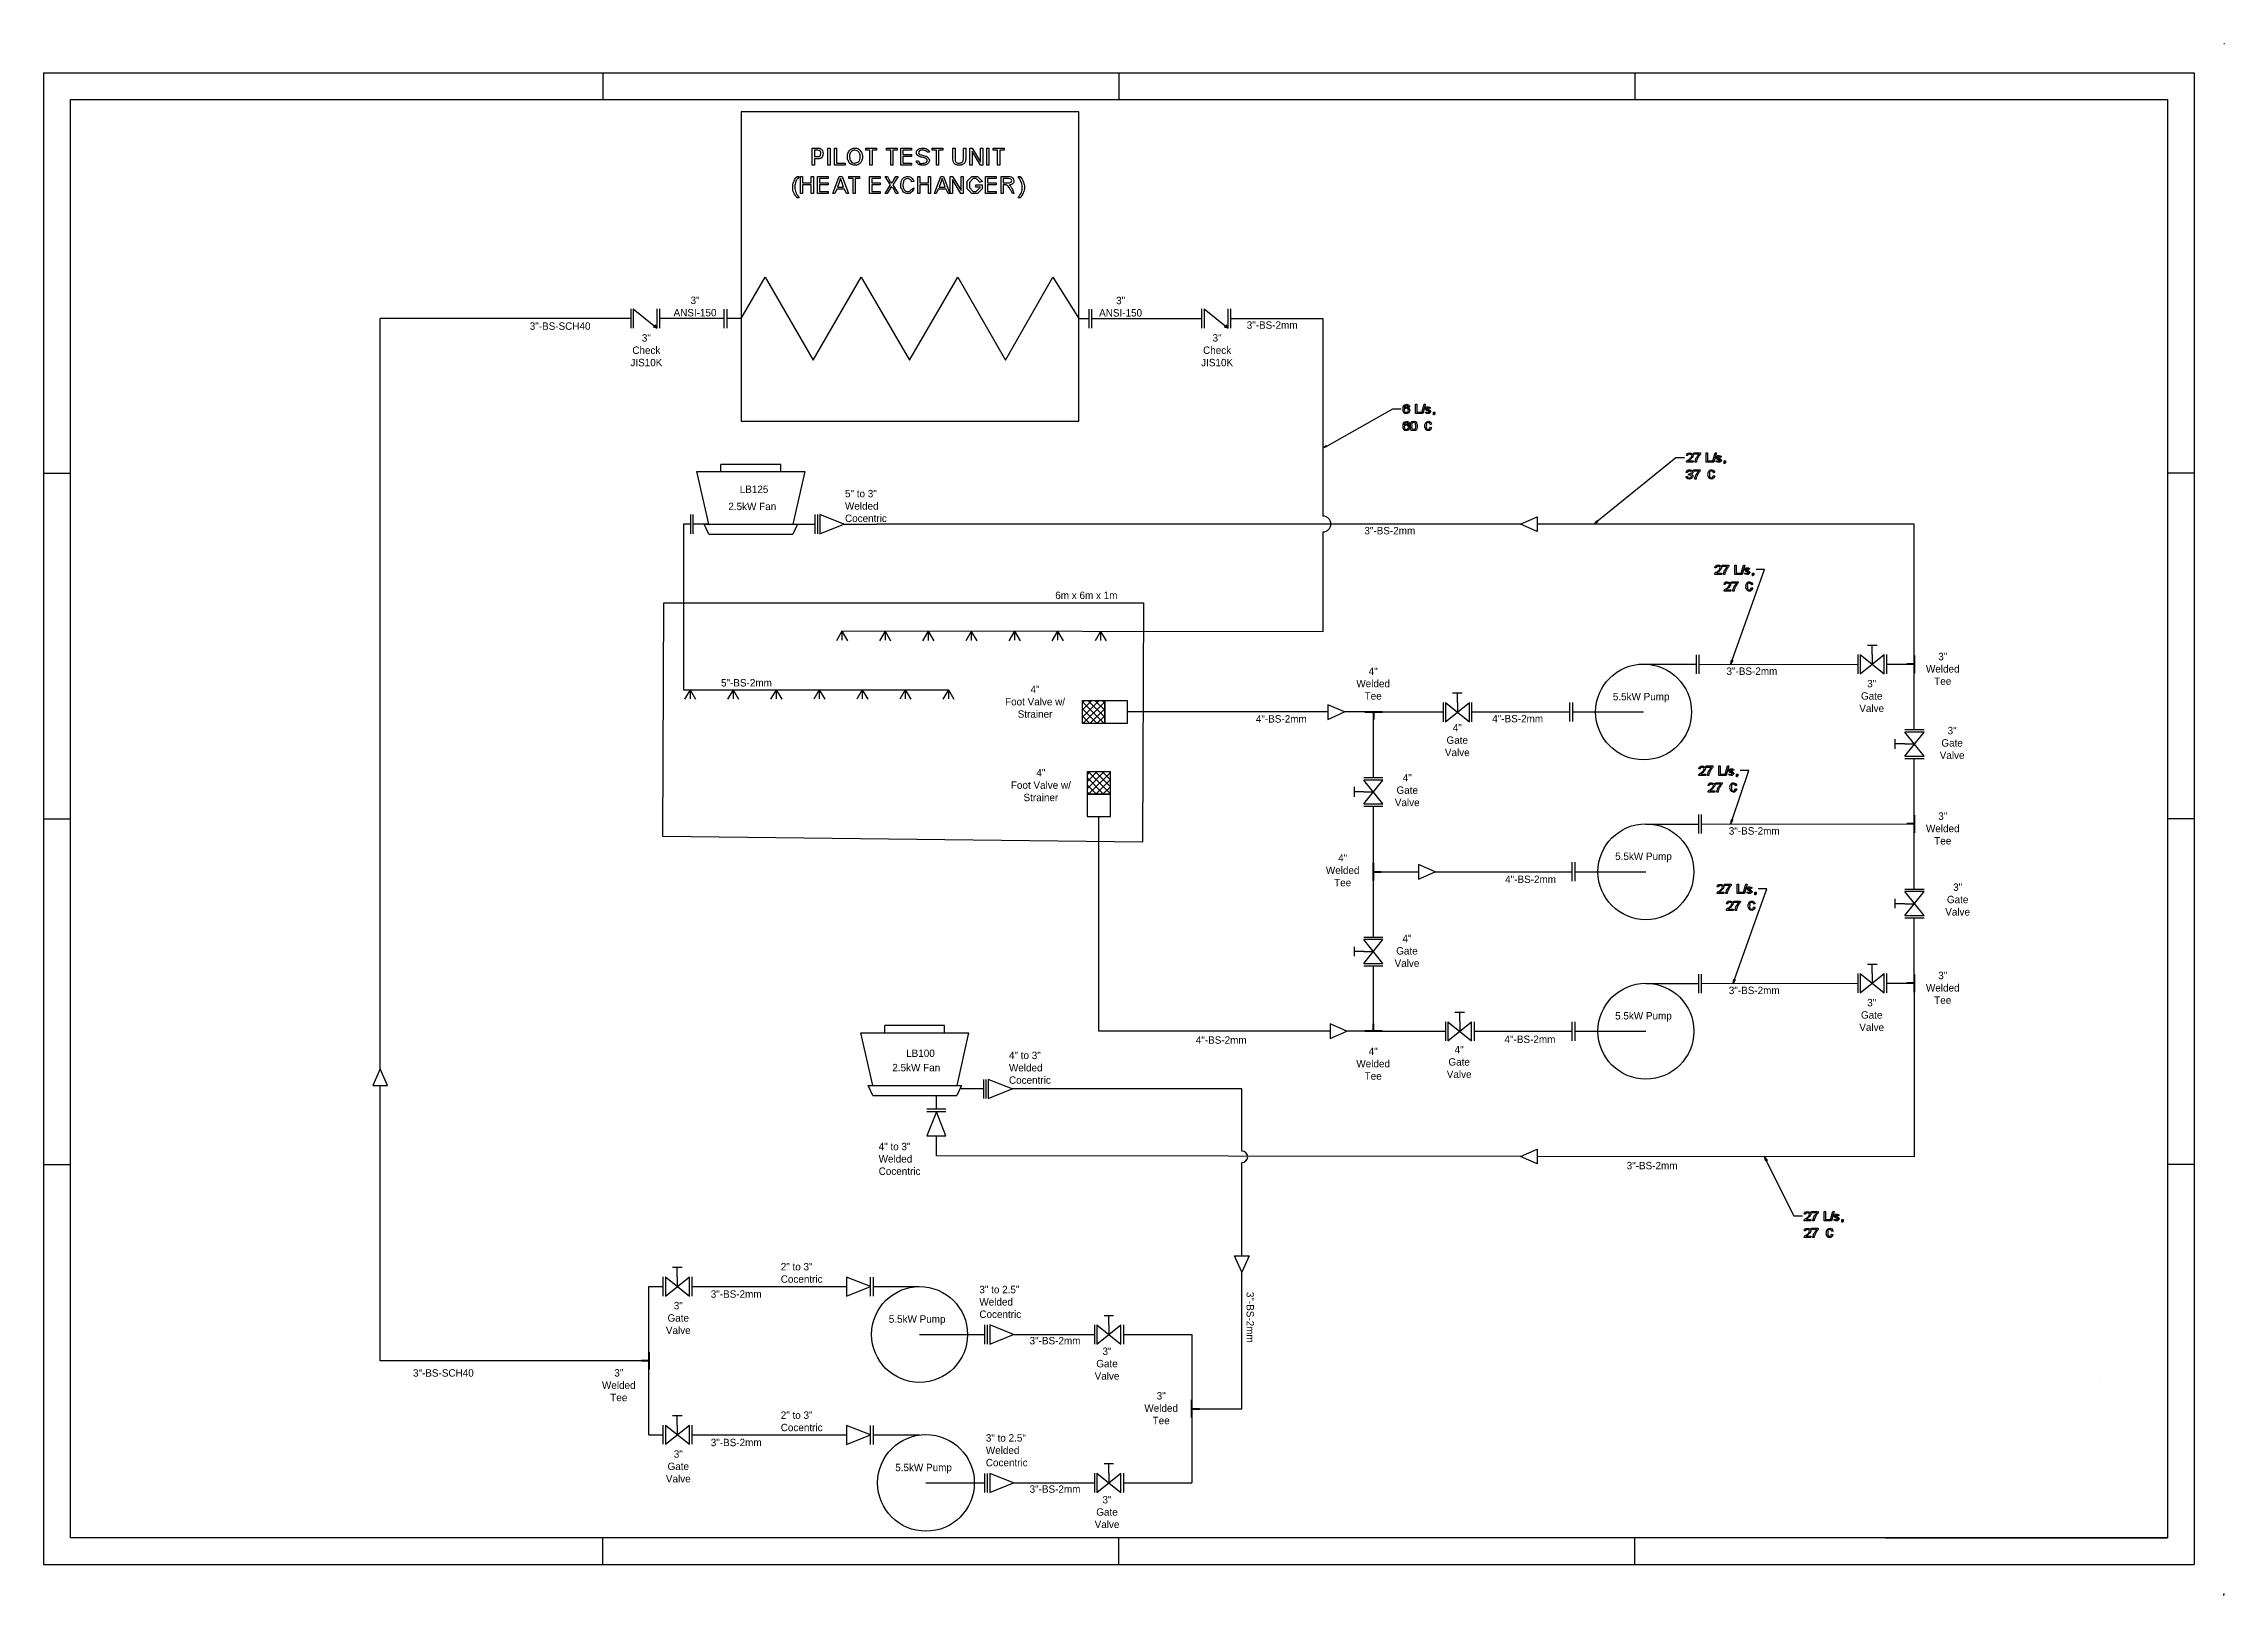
# Model space of a CAD drawing. Header units: millimetres. Extents: x 4 to 419, y 1 to 296.
import ezdxf

# ---------------------------------------------------------------- set-up
doc = ezdxf.new("R2010")
doc.units = ezdxf.units.MM
doc.layers.get('0').update_dxf_attribs({"linetype": 'CONTINUOUS'})

msp = doc.modelspace()

# ---------------------------------------------------------------- texts
at = {"linetype": 'ByBlock', "char_height": 1.409, "attachment_point": 1}
for s, width, insert in [('\\pxqc;3"\\PANSI-150', 13.8659, (121.14, 247.91)), ('\\pxqc;3"\\PANSI-150', 13.8659, (202.11, 247.87)), ('\\pxqc;3"-BS-SCH40', 13.8659, (95.47, 243)), ('\\pxqc;3"\\PCheck\\PJIS10K', 13.8659, (111.88, 240.76)), ('\\pxqc;3"\\PCheck\\PJIS10K', 13.8659, (220.47, 240.76)), ('3"-BS-2mm', 13.8659, (233.04, 243.2)), ('\\pxqc;LB125', 13.8659, (132.36, 211.94)), ('\\pxqc;2.5kW Fan', 13.8659, (132.03, 208.68)), ('5" to 3"\\PWelded Cocentric', 13.8659, (156.6, 211.12)), ('\\pxqc;3"-BS-2mm', 13.8659, (253.33, 204.07)), ('6m x 6m x 1m', 27.2874, (196.61, 191.75)), ('\\pxqc;3"\\PWelded\\PTee', 13.8659, (358.53, 180.11)), ('\\pxqc;5"-BS-2mm', 13.8659, (130.92, 175.11)), ('\\pxqc;4"\\PWelded\\PTee', 13.8659, (250.16, 177.31)), ('\\pxqc;3"-BS-2mm', 13.8659, (322.22, 177.32)), ('\\pxqc;3"\\PGate\\PValve', 13.8659, (345.01, 174.95)), ('\\pxqc;4"\\PFoot Valve w/ Strainer', 13.8659, (185.83, 173.86)), ('\\pxqc;5.5kW Pump', 13.8659, (301.15, 172.49)), ('\\pxqc;4"-BS-2mm', 13.8659, (232.68, 168.24)), ('\\pxqc;4"\\PGate\\PValve', 13.8659, (266.16, 166.55)), ('4"-BS-2mm', 13.8659, (279.75, 168.29)), ('\\pxqc;3"\\PGate\\PValve', 13.8659, (360.31, 166.02)), ('\\pxqc;4"\\PFoot Valve w/ Strainer', 13.8659, (186.94, 157.98)), ('\\pxqc;4"\\PGate\\PValve', 13.8659, (256.64, 157.03)), ('\\pxqc;3"\\PWelded\\PTee', 13.8659, (358.53, 149.73)), ('\\pxqc;3"-BS-2mm', 13.8659, (322.66, 146.92)), ('\\pxqc;4"\\PWelded\\PTee', 13.8659, (244.36, 141.78)), ('\\pxqc;5.5kW Pump', 13.8659, (301.59, 142.09)), ('\\pxqc;4"-BS-2mm', 13.8659, (280.11, 137.71)), ('\\pxqc;3"\\PGate\\PValve', 13.8659, (361.36, 136.21)), ('\\pxqc;4"\\PGate\\PValve', 13.8659, (256.59, 126.44)), ('\\pxqc;3"-BS-2mm', 13.8659, (322.66, 116.56)), ('\\pxqc;3"\\PWelded\\PTee', 13.8659, (358.53, 119.4)), ('\\pxqc;3"\\PGate\\PValve', 13.8659, (345.01, 114.24)), ('\\pxqc;5.5kW Pump', 13.8659, (301.59, 111.73)), ('\\pxqc;LB100', 13.8659, (164.03, 104.6)), ('4" to 3"\\PWelded Cocentric', 13.8659, (187.8, 104.19)), ('\\pxqc;4"-BS-2mm', 13.8659, (221.25, 107.11)), ('\\pxqc;4"\\PWelded\\PTee', 13.8659, (250.16, 104.96)), ('\\pxqc;4"\\PGate\\PValve', 13.8659, (266.52, 105.3)), ('\\pxqc;4"-BS-2mm', 13.8659, (279.99, 107.26)), ('\\pxqc;2.5kW Fan', 13.8659, (163.23, 101.87)), ('4" to 3"\\PWelded Cocentric', 13.8659, (163.01, 86.85)), ('\\pxqc;3"-BS-2mm', 13.8659, (303.23, 83.22)), ('2" to 3"\\PCocentric', 13.8659, (144.38, 63.97)), ('\\pxqc;3"-BS-2mm', 13.8659, (128.97, 58.77)), ('3" to 2.5"\\PWelded Cocentric', 13.8659, (182.17, 59.63)), ('\\pxqc;3"\\PGate\\PValve', 13.8659, (117.95, 56.57)), ('\\pxqc;5.5kW Pump', 13.8659, (163.4, 54.01)), ('\\pxqc;3"-BS-2mm', 13.8659, (189.63, 49.9)), ('\\pxqc;3"\\PGate\\PValve', 13.8659, (199.52, 47.88)), ('\\pxqc;3"-BS-SCH40', 13.8659, (73.26, 43.75)), ('\\pxqc;3"\\PWelded\\PTee', 13.8659, (106.63, 43.77)), ('\\pxqc;3"\\PWelded\\PTee', 13.8659, (209.83, 39.4)), ('2" to 3"\\PCocentric', 13.8659, (144.38, 35.72)), ('\\pxqc;3"-BS-2mm', 13.8659, (128.97, 30.52)), ('3" to 2.5"\\PWelded Cocentric', 13.8659, (183.4, 31.39)), ('\\pxqc;3"\\PGate\\PValve', 13.8659, (117.95, 28.32)), ('\\pxqc;5.5kW Pump', 13.8659, (164.62, 25.76)), ('\\pxqc;3"-BS-2mm', 13.8659, (189.63, 21.65)), ('\\pxqc;3"\\PGate\\PValve', 13.8659, (199.52, 19.63))]:
    msp.add_mtext_dynamic_manual_height_columns(s, width=width, gutter_width=7.05, heights=[0], dxfattribs=dict(at, insert=insert))
at = {"linetype": 'ByBlock', "insert": (234.41, 60.57), "char_height": 1.409, "attachment_point": 1, "rotation": 270}
msp.add_mtext_dynamic_manual_height_columns('\\pxqc;3"-BS-2mm', width=13.8659, gutter_width=7.05, heights=[0], dxfattribs=at)

# ---------------------------------------------------------------- hatches: boundary and pattern name
at = {"linetype": 'ByBlock'}
h = msp.add_hatch(dxfattribs=at)
h.set_pattern_fill('ANSI37', color=256, scale=0.3, angle=-90)
h.set_pattern_definition([(315, (75.9033, 288.5407), (0.673519, 0.673519), []), (45, (75.9033, 288.5407), (-0.673519, 0.673519), [])])
h.paths.add_polyline_path([(201.76, 171.06), (201.76, 166.63), (206.01, 166.63), (206.01, 171.06)])
h = msp.add_hatch(dxfattribs=at)
h.set_pattern_fill('ANSI37', color=256, scale=0.3)
h.set_pattern_definition([(45, (85.1769, 40.7911), (-0.673519, 0.673519), []), (135, (85.1769, 40.7911), (-0.673519, -0.673519), [])])
h.paths.add_polyline_path([(202.65, 153.19), (207.09, 153.19), (207.09, 157.45), (202.65, 157.45)])

# ---------------------------------------------------------------- linework, layer by layer
at = {"color": 0}
for p, q in [((418.92, 296.06), (419.04, 296.06)), ((4.13, 290.48), (413.29, 290.48)), ((4.13, 290.48), (4.13, 6.59)), ((110.56, 290.48), (110.56, 285.44)), ((208.73, 290.48), (208.73, 285.44)), ((306.86, 290.48), (306.86, 285.44)), ((413.29, 290.48), (413.29, 6.59)), ((9.26, 285.44), (354.57, 285.44)), ((9.26, 11.67), (9.26, 285.44)), ((201.09, 283.06), (136.85, 283.06)), ((136.85, 283.06), (136.85, 224.22)), ((201.09, 224.22), (201.09, 283.06)), ((354.57, 285.44), (408.25, 285.44)), ((354.57, 285.44), (408.25, 285.44)), ((408.25, 285.44), (408.25, 11.67)), ((408.25, 280.44), (408.25, 16.62)), ((150.38, 272.92), (150.38, 276.19)), ((150.38, 276.19), (151.38, 276.19)), ((151.42, 275.78), (150.78, 275.78)), ((150.78, 275.78), (150.78, 274.55)), ((150.78, 274.55), (151.42, 274.55)), ((151.45, 274.14), (150.78, 274.14)), ((150.78, 274.14), (150.78, 272.92)), ((153.35, 272.92), (153.35, 276.19)), ((153.35, 276.19), (153.76, 276.19)), ((153.76, 276.19), (153.76, 272.92)), ((154.59, 272.92), (154.59, 276.19)), ((154.59, 276.19), (155, 276.19)), ((155, 276.19), (155, 273.33)), ((157.07, 274.51), (157.07, 274.51)), ((157.48, 274.51), (157.48, 274.51)), ((160.54, 275.78), (160.54, 276.19)), ((160.54, 276.19), (162.58, 276.19)), ((161.35, 275.78), (160.54, 275.78)), ((161.35, 272.92), (161.35, 275.78)), ((162.58, 275.78), (161.76, 275.78)), ((161.76, 275.78), (161.76, 272.92)), ((162.58, 276.19), (162.58, 275.78)), ((164.5, 275.78), (164.5, 276.19)), ((164.5, 276.19), (166.54, 276.19)), ((165.32, 275.78), (164.5, 275.78)), ((165.32, 272.92), (165.32, 275.78)), ((166.54, 275.78), (165.73, 275.78)), ((165.73, 275.78), (165.73, 272.92)), ((166.54, 276.19), (166.54, 275.78)), ((167.23, 272.92), (167.23, 276.19)), ((167.23, 276.19), (169.27, 276.19)), ((169.27, 275.78), (167.63, 275.78)), ((167.63, 275.78), (167.63, 274.96)), ((167.63, 274.96), (169.27, 274.96)), ((169.27, 274.55), (167.63, 274.55)), ((167.63, 274.55), (167.63, 273.33)), ((169.27, 276.19), (169.27, 275.78)), ((169.27, 274.96), (169.27, 274.55)), ((172.65, 275.37), (172.24, 275.37)), ((173.17, 275.78), (173.17, 276.19)), ((173.17, 276.19), (175.22, 276.19)), ((173.99, 275.78), (173.17, 275.78)), ((173.99, 272.92), (173.99, 275.78)), ((175.22, 275.78), (174.4, 275.78)), ((174.4, 275.78), (174.4, 272.92)), ((175.22, 276.19), (175.22, 275.78)), ((177.14, 274.33), (177.14, 276.19)), ((177.14, 276.19), (177.55, 276.19)), ((177.55, 276.19), (177.55, 274.35)), ((179.18, 276.19), (179.59, 276.19)), ((179.18, 274.35), (179.18, 276.19)), ((179.59, 276.19), (179.59, 274.33)), ((180.36, 272.92), (180.36, 276.19)), ((180.36, 276.19), (180.79, 276.19)), ((182.37, 272.92), (180.77, 275.58)), ((180.77, 275.58), (180.77, 272.92)), ((180.79, 276.19), (182.4, 273.52)), ((182.4, 273.52), (182.4, 276.19)), ((182.4, 276.19), (182.81, 276.19)), ((182.81, 276.19), (182.81, 272.92)), ((183.58, 272.92), (183.58, 276.19)), ((183.58, 276.19), (183.99, 276.19)), ((183.99, 276.19), (183.99, 272.92)), ((184.82, 275.78), (184.82, 276.19)), ((184.82, 276.19), (186.86, 276.19)), ((185.63, 275.78), (184.82, 275.78)), ((185.63, 272.92), (185.63, 275.78)), ((186.86, 275.78), (186.04, 275.78)), ((186.04, 275.78), (186.04, 272.92)), ((186.86, 276.19), (186.86, 275.78)), ((147.48, 270.79), (147.89, 270.79)), ((148.14, 267.52), (148.14, 270.79)), ((148.14, 270.79), (148.55, 270.79)), ((148.55, 270.79), (148.55, 269.57)), ((150.19, 269.57), (150.19, 270.79)), ((150.19, 270.79), (150.6, 270.79)), ((150.78, 272.92), (150.38, 272.92)), ((150.6, 270.79), (150.6, 267.52)), ((151.36, 267.52), (151.36, 270.79)), ((151.36, 270.79), (153.41, 270.79)), ((153.41, 270.38), (151.77, 270.38)), ((151.77, 270.38), (151.77, 269.57)), ((153.76, 272.92), (153.35, 272.92)), ((153.41, 270.79), (153.41, 270.38)), ((154.29, 267.52), (155.5, 270.79)), ((156.63, 272.92), (154.59, 272.92)), ((155, 273.33), (156.63, 273.33)), ((155.56, 269.81), (155.19, 268.75)), ((155.5, 270.79), (156.04, 270.79)), ((156.35, 268.75), (156, 269.73)), ((156.04, 270.79), (157.25, 267.52)), ((156.63, 273.33), (156.63, 272.92)), ((157.31, 270.38), (157.31, 270.79)), ((157.31, 270.79), (159.36, 270.79)), ((158.13, 270.38), (157.31, 270.38)), ((158.13, 267.52), (158.13, 270.38)), ((159.36, 270.38), (158.54, 270.38)), ((158.54, 270.38), (158.54, 267.52)), ((159.36, 270.79), (159.36, 270.38)), ((161.28, 267.52), (161.28, 270.79)), ((161.28, 270.79), (163.32, 270.79)), ((161.76, 272.92), (161.35, 272.92)), ((163.32, 270.38), (161.68, 270.38)), ((161.68, 270.38), (161.68, 269.57)), ((163.32, 270.79), (163.32, 270.38)), ((165.27, 269.16), (164.25, 270.79)), ((164.25, 270.79), (164.66, 270.79)), ((164.66, 270.79), (165.19, 269.78)), ((165.73, 272.92), (165.32, 272.92)), ((166.7, 270.79), (165.73, 269.16)), ((165.81, 270.01), (166.3, 270.79)), ((166.3, 270.79), (166.7, 270.79)), ((169.27, 272.92), (167.23, 272.92)), ((167.63, 273.33), (169.27, 273.33)), ((169.27, 273.33), (169.27, 272.92)), ((169.68, 269.84), (169.27, 269.75)), ((170.2, 273.73), (170.61, 273.73)), ((170.2, 273.73), (170.2, 273.73)), ((170.44, 267.52), (170.44, 270.79)), ((170.44, 270.79), (170.85, 270.79)), ((170.85, 270.79), (170.85, 269.57)), ((172.49, 269.57), (172.49, 270.79)), ((172.49, 270.79), (172.9, 270.79)), ((172.9, 270.79), (172.9, 267.52)), ((173.61, 267.52), (174.83, 270.79)), ((174.4, 272.92), (173.99, 272.92)), ((174.89, 269.81), (174.51, 268.75)), ((174.83, 270.79), (175.36, 270.79)), ((175.68, 268.75), (175.32, 269.73)), ((175.36, 270.79), (176.58, 267.52)), ((176.64, 267.52), (176.64, 270.79)), ((176.64, 270.79), (177.07, 270.79)), ((178.66, 267.52), (177.05, 270.19)), ((177.05, 270.19), (177.05, 267.52)), ((177.07, 270.79), (178.68, 268.13)), ((178.68, 268.13), (178.68, 270.79)), ((178.68, 270.79), (179.09, 270.79)), ((179.09, 270.79), (179.09, 267.52)), ((179.86, 269.89), (180.76, 270.79)), ((179.86, 269.14), (179.86, 269.89)), ((181, 270.38), (180.27, 269.65)), ((180.77, 272.92), (180.36, 272.92)), ((180.76, 270.79), (181.41, 270.79)), ((181.4, 270.38), (181, 270.38)), ((181.56, 270.38), (181.4, 270.38)), ((181.41, 270.79), (181.8, 270.79)), ((182.3, 269.65), (181.56, 270.38)), ((181.8, 270.79), (182.67, 269.89)), ((182.67, 269.81), (182.3, 269.71)), ((182.3, 269.71), (182.3, 269.65)), ((182.81, 272.92), (182.37, 272.92)), ((182.67, 269.89), (182.67, 269.81)), ((183.33, 267.52), (183.33, 270.79)), ((183.33, 270.79), (185.37, 270.79)), ((183.99, 272.92), (183.58, 272.92)), ((185.37, 270.38), (183.73, 270.38)), ((183.73, 270.38), (183.73, 269.57)), ((185.37, 270.79), (185.37, 270.38)), ((186.04, 272.92), (185.63, 272.92)), ((186.3, 267.52), (186.3, 270.79)), ((186.3, 270.79), (187.66, 270.79)), ((187.68, 270.38), (186.71, 270.38)), ((186.71, 270.38), (186.71, 269.57)), ((189.52, 270.79), (189.93, 270.79)), ((147.89, 266.7), (147.48, 266.7)), ((148.55, 267.52), (148.14, 267.52)), ((148.55, 269.57), (150.19, 269.57)), ((150.19, 269.16), (148.55, 269.16)), ((148.55, 269.16), (148.55, 267.52)), ((150.19, 267.52), (150.19, 269.16)), ((150.6, 267.52), (150.19, 267.52)), ((153.41, 267.52), (151.36, 267.52)), ((151.77, 269.57), (153.41, 269.57)), ((153.41, 269.16), (151.77, 269.16)), ((151.77, 269.16), (151.77, 267.93)), ((151.77, 267.93), (153.41, 267.93)), ((153.41, 269.57), (153.41, 269.16)), ((153.41, 267.93), (153.41, 267.52)), ((154.64, 267.52), (154.29, 267.52)), ((155.03, 268.34), (154.64, 267.52)), ((156.5, 268.34), (155.03, 268.34)), ((155.19, 268.75), (156.35, 268.75)), ((156.89, 267.52), (156.5, 268.34)), ((157.25, 267.52), (156.89, 267.52)), ((158.54, 267.52), (158.13, 267.52)), ((163.32, 267.52), (161.28, 267.52)), ((161.68, 269.57), (163.32, 269.57)), ((163.32, 269.16), (161.68, 269.16)), ((161.68, 269.16), (161.68, 267.93)), ((161.68, 267.93), (163.32, 267.93)), ((163.32, 269.57), (163.32, 269.16)), ((163.32, 267.93), (163.32, 267.52)), ((164.25, 267.52), (165.27, 269.16)), ((164.65, 267.52), (164.25, 267.52)), ((165.32, 268.76), (164.65, 267.52)), ((165.73, 269.16), (166.7, 267.52)), ((166.29, 267.52), (165.81, 268.53)), ((166.7, 267.52), (166.29, 267.52)), ((169.27, 268.3), (169.68, 268.6)), ((169.27, 268.3), (169.27, 268.3)), ((170.85, 267.52), (170.44, 267.52)), ((170.85, 269.57), (172.49, 269.57)), ((172.49, 269.16), (170.85, 269.16)), ((170.85, 269.16), (170.85, 267.52)), ((172.49, 267.52), (172.49, 269.16)), ((172.9, 267.52), (172.49, 267.52)), ((173.97, 267.52), (173.61, 267.52)), ((174.36, 268.34), (173.97, 267.52)), ((175.83, 268.34), (174.36, 268.34)), ((174.51, 268.75), (175.68, 268.75)), ((176.21, 267.52), (175.83, 268.34)), ((176.58, 267.52), (176.21, 267.52)), ((177.05, 267.52), (176.64, 267.52)), ((179.09, 267.52), (178.66, 267.52)), ((179.86, 268.42), (179.86, 269.14)), ((180.76, 267.52), (179.86, 268.42)), ((180.27, 269.65), (180.27, 269.16)), ((180.27, 269.16), (180.27, 268.67)), ((180.27, 268.67), (181, 267.93)), ((181.43, 267.52), (180.76, 267.52)), ((181, 267.93), (181.4, 267.93)), ((181.4, 267.93), (181.58, 267.93)), ((181.82, 267.52), (181.43, 267.52)), ((181.49, 268.75), (181.49, 269.16)), ((181.49, 269.16), (182.72, 269.16)), ((182.31, 268.75), (181.49, 268.75)), ((181.58, 267.93), (182.31, 268.67)), ((182.72, 268.42), (181.82, 267.52)), ((182.31, 268.67), (182.31, 268.75)), ((182.72, 269.16), (182.72, 268.42)), ((185.37, 267.52), (183.33, 267.52)), ((183.73, 269.57), (185.37, 269.57)), ((185.37, 269.16), (183.73, 269.16)), ((183.73, 269.16), (183.73, 267.93)), ((183.73, 267.93), (185.37, 267.93)), ((185.37, 269.57), (185.37, 269.16)), ((185.37, 267.93), (185.37, 267.52)), ((186.71, 267.52), (186.3, 267.52)), ((186.71, 269.57), (187.58, 269.57)), ((187.18, 269.16), (186.71, 269.16)), ((186.71, 269.16), (186.71, 267.52)), ((188.49, 267.52), (188.09, 268.27)), ((188.39, 268.5), (188.75, 267.52)), ((188.75, 267.52), (188.49, 267.52)), ((189.93, 266.7), (189.52, 266.7)), ((189.93, 266.7), (189.93, 266.7)), ((136.85, 243.73), (141.41, 251.63)), ((141.41, 251.63), (150.53, 235.84)), ((150.53, 235.84), (159.7, 251.63)), ((159.7, 251.63), (168.87, 235.79)), ((168.87, 235.79), (178.05, 251.63)), ((178.05, 251.63), (187.17, 235.79)), ((187.17, 235.79), (196.14, 251.63)), ((196.14, 251.63), (201.09, 243.73)), ((115.84, 245.57), (115.84, 241.89)), ((116.33, 245.57), (116.33, 241.89)), ((116.33, 245.57), (120.89, 241.89)), ((120.89, 241.89), (120.89, 245.57)), ((121.34, 245.57), (121.34, 241.89)), ((133.64, 241.92), (133.64, 245.55)), ((134.13, 245.55), (134.13, 241.92)), ((203.03, 241.92), (203.03, 245.55)), ((203.52, 245.55), (203.52, 241.92)), ((224.44, 245.57), (224.44, 241.89)), ((224.93, 245.57), (224.93, 241.89)), ((224.93, 245.57), (229.49, 241.89)), ((229.49, 241.89), (229.49, 245.57)), ((229.93, 245.57), (229.93, 241.89)), ((68.15, 100.91), (68.15, 243.73)), ((115.84, 243.73), (68.15, 243.73)), ((120.89, 241.89), (120.16, 242.09)), ((120.89, 241.89), (120.5, 242.53)), ((133.64, 243.73), (121.34, 243.73)), ((136.85, 243.73), (134.13, 243.73)), ((201.09, 243.73), (203.03, 243.73)), ((203.52, 243.73), (224.44, 243.73)), ((229.49, 241.89), (228.75, 242.09)), ((229.49, 241.89), (229.1, 242.53)), ((229.93, 243.73), (247.52, 243.73)), ((247.52, 243.73), (247.52, 206.12)), ((136.85, 224.22), (201.09, 224.22)), ((248.26, 219.46), (260.81, 226.57)), ((260.81, 226.57), (262.43, 226.57)), ((263.03, 226.29), (263.03, 226.29)), ((264.04, 226.91), (263.79, 226.91)), ((264.04, 226.91), (264.04, 226.91)), ((265.15, 225.64), (265.15, 227.42)), ((265.15, 227.42), (265.41, 227.42)), ((266.42, 225.64), (265.15, 225.64)), ((265.41, 227.42), (265.41, 225.89)), ((265.41, 225.89), (266.42, 225.89)), ((266.31, 225.64), (266.82, 227.42)), ((266.56, 225.64), (266.31, 225.64)), ((266.42, 225.89), (266.42, 225.64)), ((267.07, 227.42), (266.56, 225.64)), ((266.82, 227.42), (267.07, 227.42)), ((267.02, 226.6), (267.33, 226.91)), ((267.02, 226.54), (267.02, 226.6)), ((267.33, 226.2), (267.02, 226.54)), ((267.02, 225.89), (267.27, 225.89)), ((267.02, 225.89), (267.02, 225.89)), ((267.27, 226.56), (267.27, 226.69)), ((267.27, 226.69), (267.35, 226.49)), ((267.48, 226.65), (267.27, 226.45)), ((267.27, 226.45), (267.27, 226.56)), ((267.35, 226.49), (267.32, 226.49)), ((267.32, 226.49), (267.37, 226.47)), ((267.33, 226.91), (267.51, 226.91)), ((267.34, 226.2), (267.33, 226.2)), ((267.56, 226.13), (267.34, 226.2)), ((267.53, 226.65), (267.48, 226.65)), ((267.54, 225.89), (267.58, 225.89)), ((267.73, 225.64), (267.54, 225.64)), ((267.55, 226.44), (267.76, 226.38)), ((267.72, 226.11), (267.56, 226.13)), ((267.78, 225.9), (267.58, 226.11)), ((267.58, 226.11), (267.72, 226.11)), ((267.58, 225.89), (267.78, 226.1)), ((267.76, 226.38), (267.73, 226.38)), ((267.73, 226.38), (268.03, 226.06)), ((268.03, 225.94), (267.73, 225.64)), ((268.03, 226.65), (267.78, 226.65)), ((267.78, 226.1), (267.78, 226.02)), ((267.78, 226.02), (267.78, 225.9)), ((268.03, 226.06), (268.03, 226.05)), ((268.03, 226.05), (268.03, 225.94)), ((268.55, 225.64), (268.55, 225.89)), ((268.55, 225.89), (268.8, 225.89)), ((268.55, 225.38), (268.55, 225.64)), ((268.68, 225.64), (268.55, 225.64)), ((268.8, 225.89), (268.8, 225.64)), ((263.03, 223.06), (263.03, 223.06)), ((264.04, 223.67), (263.79, 223.67)), ((264.04, 223.67), (264.04, 223.67)), ((264.19, 223.29), (264.19, 223.29)), ((264.44, 223.29), (264.44, 223.29)), ((268.22, 223.64), (267.97, 223.59)), ((267.97, 223.06), (268.22, 223.01)), ((267.97, 223.06), (267.97, 223.06)), ((132.98, 214.6), (132.98, 215.98)), ((144.4, 215.98), (132.98, 215.98)), ((144.4, 214.6), (144.4, 215.98)), ((247.52, 219.06), (248.16, 219.55)), ((247.52, 219.06), (248.16, 219.55)), ((248.3, 219.36), (247.52, 219.06)), ((248.3, 219.36), (247.52, 219.06)), ((248.16, 219.55), (248.3, 219.36)), ((299.71, 205.14), (314.67, 217.3)), ((314.67, 217.3), (316.34, 217.3)), ((316.94, 217.64), (316.68, 217.64)), ((317.95, 216.37), (316.68, 216.37)), ((317.05, 216.62), (317.95, 216.62)), ((317.95, 216.62), (317.95, 216.37)), ((318.1, 217.89), (318.1, 218.15)), ((318.1, 218.15), (319.37, 218.15)), ((319.11, 217.89), (318.1, 217.89)), ((318.61, 216.37), (318.35, 216.37)), ((319.37, 218.15), (319.37, 217.95)), ((320.48, 216.37), (320.48, 218.15)), ((320.48, 218.15), (320.73, 218.15)), ((321.75, 216.37), (320.48, 216.37)), ((320.73, 218.15), (320.73, 216.62)), ((320.73, 216.62), (321.75, 216.62)), ((321.64, 216.37), (322.15, 218.15)), ((321.89, 216.37), (321.64, 216.37)), ((321.75, 216.62), (321.75, 216.37)), ((322.4, 218.15), (321.89, 216.37)), ((322.15, 218.15), (322.4, 218.15)), ((322.34, 217.33), (322.65, 217.64)), ((322.34, 217.27), (322.34, 217.33)), ((322.65, 216.93), (322.34, 217.27)), ((322.34, 216.62), (322.6, 216.62)), ((322.34, 216.62), (322.34, 216.62)), ((322.6, 217.29), (322.6, 217.42)), ((322.6, 217.42), (322.68, 217.22)), ((322.8, 217.38), (322.6, 217.18)), ((322.6, 217.18), (322.6, 217.29)), ((322.68, 217.22), (322.64, 217.22)), ((322.64, 217.22), (322.69, 217.2)), ((322.65, 217.64), (322.84, 217.64)), ((322.66, 216.93), (322.65, 216.93)), ((322.88, 216.87), (322.66, 216.93)), ((322.85, 217.38), (322.8, 217.38)), ((322.87, 217.17), (323.09, 217.11)), ((322.87, 216.62), (322.91, 216.62)), ((323.05, 216.37), (322.87, 216.37)), ((323.05, 216.84), (322.88, 216.87)), ((323.11, 216.64), (322.91, 216.84)), ((322.91, 216.84), (323.05, 216.84)), ((322.91, 216.62), (323.11, 216.83)), ((323.09, 217.11), (323.05, 217.11)), ((323.05, 217.11), (323.36, 216.79)), ((323.36, 216.67), (323.05, 216.37)), ((323.36, 217.38), (323.11, 217.38)), ((323.11, 216.83), (323.11, 216.75)), ((323.11, 216.75), (323.11, 216.64)), ((323.36, 216.79), (323.36, 216.78)), ((323.36, 216.78), (323.36, 216.67)), ((323.87, 216.37), (323.87, 216.62)), ((323.87, 216.62), (324.13, 216.62)), ((323.87, 216.11), (323.87, 216.37)), ((324, 216.37), (323.87, 216.37)), ((324.13, 216.62), (324.13, 216.37)), ((4.22, 214.32), (9.26, 214.32)), ((130.72, 204.6), (128.42, 214.6)), ((128.42, 214.6), (148.96, 214.6)), ((148.96, 214.6), (146.66, 204.6)), ((316.89, 214.45), (316.63, 214.45)), ((316.63, 213.69), (316.89, 213.69)), ((316.63, 213.69), (316.63, 213.69)), ((317.11, 213.95), (317.14, 214.2)), ((318.05, 214.71), (318.05, 214.96)), ((318.05, 214.96), (319.32, 214.96)), ((319.07, 214.71), (318.05, 214.71)), ((318.56, 213.18), (318.31, 213.18)), ((319.32, 214.96), (319.32, 214.76)), ((322.08, 214.43), (321.83, 214.37)), ((321.83, 213.84), (322.08, 213.79)), ((321.83, 213.84), (321.83, 213.84)), ((413.29, 214.32), (408.25, 214.32)), ((127.18, 206.41), (127.18, 202.78)), ((127.65, 206.41), (127.65, 202.78)), ((130.72, 202.69), (129.79, 204.6)), ((129.79, 204.6), (147.59, 204.6)), ((147.59, 204.6), (146.66, 202.69)), ((147.59, 204.6), (150.88, 204.6)), ((150.88, 206.41), (150.88, 202.78)), ((151.36, 206.41), (151.36, 202.78)), ((151.82, 206.41), (151.82, 202.78)), ((156.38, 204.6), (151.82, 206.41)), ((151.82, 202.78), (156.38, 204.6)), ((156.38, 204.6), (162.65, 204.6)), ((285.14, 204.6), (162.65, 204.6)), ((360.03, 204.6), (288.28, 204.6)), ((299.08, 204.6), (299.67, 205.24)), ((299.08, 204.6), (299.67, 205.24)), ((299.81, 205.04), (299.08, 204.6)), ((299.81, 205.04), (299.08, 204.6)), ((299.67, 205.24), (299.81, 205.04)), ((360.03, 177.92), (360.03, 204.6)), ((130.72, 202.69), (146.66, 202.69)), ((247.52, 203.08), (247.52, 184.1)), ((322.34, 196.31), (322.09, 196.31)), ((323.36, 195.03), (322.09, 195.03)), ((322.45, 195.29), (323.36, 195.29)), ((323.36, 195.29), (323.36, 195.03)), ((323.5, 196.56), (323.5, 196.82)), ((323.5, 196.82), (324.77, 196.82)), ((324.52, 196.56), (323.5, 196.56)), ((324.01, 195.03), (323.76, 195.03)), ((324.77, 196.82), (324.77, 196.61)), ((325.37, 178.7), (331.55, 195.97)), ((325.88, 195.03), (325.88, 196.82)), ((325.88, 196.82), (326.14, 196.82)), ((327.15, 195.03), (325.88, 195.03)), ((326.14, 196.82), (326.14, 195.29)), ((326.14, 195.29), (327.15, 195.29)), ((327.04, 195.03), (327.55, 196.82)), ((327.29, 195.03), (327.04, 195.03)), ((327.15, 195.29), (327.15, 195.03)), ((327.8, 196.82), (327.29, 195.03)), ((327.55, 196.82), (327.8, 196.82)), ((327.75, 196), (328.06, 196.31)), ((327.75, 195.93), (327.75, 196)), ((328.06, 195.6), (327.75, 195.93)), ((327.75, 195.29), (328.01, 195.29)), ((327.75, 195.29), (327.75, 195.29)), ((328.01, 195.95), (328.01, 196.09)), ((328.01, 196.09), (328.08, 195.88)), ((328.21, 196.05), (328.01, 195.85)), ((328.01, 195.85), (328.01, 195.95)), ((328.08, 195.88), (328.05, 195.88)), ((328.05, 195.88), (328.1, 195.87)), ((328.06, 196.31), (328.24, 196.31)), ((328.07, 195.6), (328.06, 195.6)), ((328.29, 195.53), (328.07, 195.6)), ((328.26, 196.05), (328.21, 196.05)), ((328.27, 195.29), (328.31, 195.29)), ((328.46, 195.03), (328.27, 195.03)), ((328.28, 195.84), (328.49, 195.77)), ((328.45, 195.51), (328.29, 195.53)), ((328.52, 195.3), (328.31, 195.51)), ((328.31, 195.51), (328.45, 195.51)), ((328.31, 195.29), (328.52, 195.49)), ((328.49, 195.77), (328.46, 195.77)), ((328.46, 195.77), (328.77, 195.46)), ((328.77, 195.34), (328.46, 195.03)), ((328.77, 196.05), (328.52, 196.05)), ((328.52, 195.49), (328.52, 195.42)), ((328.52, 195.42), (328.52, 195.3)), ((328.77, 195.46), (328.77, 195.44)), ((328.77, 195.44), (328.77, 195.34)), ((329.28, 195.03), (329.28, 195.29)), ((329.28, 195.29), (329.54, 195.29)), ((329.28, 194.78), (329.28, 195.03)), ((329.41, 195.03), (329.28, 195.03)), ((329.54, 195.29), (329.54, 195.03)), ((331.55, 195.97), (329.93, 195.97)), ((324.11, 193.12), (323.85, 193.12)), ((325.12, 191.85), (323.85, 191.85)), ((324.22, 192.1), (325.12, 192.1)), ((325.12, 192.1), (325.12, 191.85)), ((325.27, 193.37), (325.27, 193.63)), ((325.27, 193.63), (326.54, 193.63)), ((326.29, 193.37), (325.27, 193.37)), ((325.78, 191.85), (325.53, 191.85)), ((326.54, 193.63), (326.54, 193.43)), ((329.3, 193.09), (329.05, 193.04)), ((329.05, 192.51), (329.3, 192.45)), ((329.05, 192.51), (329.05, 192.51)), ((121.96, 145.17), (122.16, 189.65)), ((122.16, 189.65), (213.37, 189.65)), ((213.37, 189.65), (213.18, 144.04)), ((247.52, 184.1), (156.03, 184.2)), ((318.59, 176.11), (318.59, 179.73)), ((319.08, 179.73), (319.08, 176.11)), ((325.13, 177.92), (325.28, 178.75)), ((325.13, 177.92), (325.28, 178.75)), ((325.52, 178.66), (325.13, 177.92)), ((325.52, 178.66), (325.13, 177.92)), ((325.28, 178.75), (325.52, 178.66)), ((349.33, 179.76), (349.33, 176.08)), ((349.77, 179.76), (349.77, 176.08)), ((349.77, 176.08), (354.33, 179.76)), ((349.77, 179.76), (354.33, 176.08)), ((351.14, 181.57), (352.96, 181.57)), ((352.03, 179.76), (352.03, 181.57)), ((352.03, 179.76), (352.03, 177.89)), ((354.33, 176.08), (354.33, 179.76)), ((354.77, 179.76), (354.77, 176.08)), ((308.54, 177.92), (318.59, 177.92)), ((319.08, 177.92), (349.33, 177.89)), ((354.77, 177.92), (360.03, 177.92)), ((360.03, 165.51), (360.03, 177.92)), ((270.39, 170.66), (270.39, 166.98)), ((270.83, 170.66), (270.83, 166.98)), ((270.83, 166.98), (275.39, 170.66)), ((270.83, 170.66), (275.39, 166.98)), ((272.2, 172.48), (274.02, 172.48)), ((273.13, 170.66), (273.13, 172.48)), ((273.13, 170.66), (273.13, 168.85)), ((275.39, 166.98), (275.39, 170.66)), ((275.83, 170.66), (275.83, 166.98)), ((294.5, 167.03), (294.5, 170.66)), ((294.99, 170.66), (294.99, 167.03)), ((248.49, 168.85), (210.27, 168.85)), ((257.15, 168.85), (251.62, 168.85)), ((257.15, 168.85), (270.39, 168.85)), ((257.15, 156.39), (257.15, 168.85)), ((275.83, 168.85), (283.63, 168.85)), ((283.63, 168.85), (290, 168.85)), ((290, 168.85), (294.5, 168.85)), ((294.99, 168.85), (308.54, 168.85)), ((356.41, 161.83), (356.41, 163.65)), ((358.22, 162.77), (356.41, 162.77)), ((358.22, 165.51), (361.9, 165.51)), ((361.9, 165.02), (358.22, 165.02)), ((361.9, 160.46), (358.22, 165.02)), ((358.22, 160.46), (361.9, 165.02)), ((358.22, 162.77), (360.03, 162.77)), ((319.3, 158.05), (319.05, 158.05)), ((320.46, 158.31), (320.46, 158.57)), ((320.46, 158.57), (321.73, 158.57)), ((321.48, 158.31), (320.46, 158.31)), ((321.73, 158.57), (321.73, 158.36)), ((322.84, 156.78), (322.84, 158.57)), ((322.84, 158.57), (323.1, 158.57)), ((323.1, 158.57), (323.1, 157.04)), ((324, 156.78), (324.51, 158.57)), ((324.76, 158.57), (324.25, 156.78)), ((324.51, 158.57), (324.76, 158.57)), ((324.71, 157.75), (325.02, 158.05)), ((324.71, 157.68), (324.71, 157.75)), ((325.02, 157.35), (324.71, 157.68)), ((324.96, 157.7), (324.96, 157.84)), ((324.96, 157.84), (325.04, 157.63)), ((325.17, 157.8), (324.96, 157.6)), ((324.96, 157.6), (324.96, 157.7)), ((325.02, 158.05), (325.2, 158.05)), ((325.22, 157.8), (325.17, 157.8)), ((325.37, 148.35), (328.56, 157.72)), ((325.73, 157.8), (325.48, 157.8)), ((328.56, 157.72), (326.89, 157.72)), ((358.22, 160.46), (361.9, 160.46)), ((358.22, 160.02), (361.9, 160.02)), ((360.03, 135.11), (360.03, 160.02)), ((253.52, 152.71), (253.52, 154.58)), ((255.33, 153.65), (253.52, 153.65)), ((255.33, 156.39), (258.96, 156.39)), ((258.96, 155.9), (255.33, 155.9)), ((258.96, 151.34), (255.33, 155.9)), ((255.33, 151.34), (258.96, 155.9)), ((255.33, 153.65), (257.15, 153.65)), ((320.32, 156.78), (319.05, 156.78)), ((319.41, 157.04), (320.32, 157.04)), ((320.32, 157.04), (320.32, 156.78)), ((320.97, 156.78), (320.72, 156.78)), ((321.07, 154.87), (320.81, 154.87)), ((322.08, 153.6), (320.81, 153.6)), ((321.18, 153.85), (322.08, 153.85)), ((322.08, 153.85), (322.08, 153.6)), ((322.23, 155.12), (322.23, 155.38)), ((322.23, 155.38), (323.5, 155.38)), ((323.24, 155.12), (322.23, 155.12)), ((322.74, 153.6), (322.48, 153.6)), ((324.11, 156.78), (322.84, 156.78)), ((323.1, 157.04), (324.11, 157.04)), ((323.5, 155.38), (323.5, 155.17)), ((324.25, 156.78), (324, 156.78)), ((324.11, 157.04), (324.11, 156.78)), ((324.71, 157.04), (324.96, 157.04)), ((324.71, 157.04), (324.71, 157.04)), ((325.04, 157.63), (325.01, 157.63)), ((325.01, 157.63), (325.06, 157.62)), ((325.03, 157.35), (325.02, 157.35)), ((325.25, 157.28), (325.03, 157.35)), ((325.23, 157.04), (325.27, 157.04)), ((325.42, 156.78), (325.23, 156.78)), ((325.24, 157.59), (325.45, 157.52)), ((325.41, 157.26), (325.25, 157.28)), ((325.48, 157.05), (325.27, 157.26)), ((325.27, 157.26), (325.41, 157.26)), ((325.27, 157.04), (325.48, 157.24)), ((325.45, 157.52), (325.42, 157.52)), ((325.42, 157.52), (325.73, 157.21)), ((325.73, 157.09), (325.42, 156.78)), ((325.48, 157.24), (325.48, 157.17)), ((325.48, 157.17), (325.48, 157.05)), ((325.73, 157.21), (325.73, 157.19)), ((325.73, 157.19), (325.73, 157.09)), ((326.26, 154.84), (326.01, 154.79)), ((326.01, 154.25), (326.26, 154.2)), ((326.01, 154.25), (326.01, 154.25)), ((326.24, 156.78), (326.24, 157.04)), ((326.24, 157.04), (326.49, 157.04)), ((326.24, 156.53), (326.24, 156.78)), ((326.37, 156.78), (326.24, 156.78)), ((326.49, 157.04), (326.49, 156.78)), ((255.33, 151.34), (258.96, 151.34)), ((255.33, 150.9), (258.96, 150.9)), ((257.15, 138.44), (257.15, 150.9)), ((4.22, 148.53), (9.26, 148.53)), ((204.87, 108.09), (204.87, 148.93)), ((308.98, 147.52), (319.03, 147.52)), ((319.03, 145.7), (319.03, 149.33)), ((319.52, 149.33), (319.52, 145.7)), ((319.52, 147.52), (360.03, 147.54)), ((325.13, 147.57), (325.28, 148.4)), ((325.13, 147.57), (325.28, 148.4)), ((325.52, 148.3), (325.13, 147.57)), ((325.52, 148.3), (325.13, 147.57)), ((325.28, 148.4), (325.52, 148.3)), ((413.29, 148.53), (408.25, 148.53)), ((213.18, 144.04), (121.96, 145.17)), ((257.15, 138.44), (265.74, 138.44)), ((257.15, 125.99), (257.15, 138.44)), ((268.88, 138.44), (294.94, 138.44)), ((294.94, 136.63), (294.94, 140.26)), ((295.43, 140.26), (295.43, 136.63)), ((295.43, 138.44), (308.98, 138.44)), ((322.78, 135.54), (322.53, 135.54)), ((323.8, 134.27), (322.53, 134.27)), ((322.89, 134.53), (323.8, 134.53)), ((323.8, 134.53), (323.8, 134.27)), ((323.94, 135.8), (323.94, 136.05)), ((323.94, 136.05), (325.21, 136.05)), ((324.96, 135.8), (323.94, 135.8)), ((324.45, 134.27), (324.2, 134.27)), ((325.21, 136.05), (325.21, 135.85)), ((325.71, 132.61), (325.71, 132.87)), ((325.71, 132.87), (326.98, 132.87)), ((325.81, 117.94), (331.99, 135.21)), ((326.32, 134.27), (326.32, 136.05)), ((326.32, 136.05), (326.58, 136.05)), ((327.59, 134.27), (326.32, 134.27)), ((326.58, 136.05), (326.58, 134.53)), ((326.58, 134.53), (327.59, 134.53)), ((326.98, 132.87), (326.98, 132.66)), ((327.48, 134.27), (327.99, 136.05)), ((327.73, 134.27), (327.48, 134.27)), ((327.59, 134.53), (327.59, 134.27)), ((328.24, 136.05), (327.73, 134.27)), ((327.99, 136.05), (328.24, 136.05)), ((328.19, 135.24), (328.5, 135.54)), ((328.19, 135.17), (328.19, 135.24)), ((328.5, 134.84), (328.19, 135.17)), ((328.19, 134.53), (328.45, 134.53)), ((328.19, 134.53), (328.19, 134.53)), ((328.45, 135.19), (328.45, 135.33)), ((328.45, 135.33), (328.52, 135.12)), ((328.65, 135.29), (328.45, 135.09)), ((328.45, 135.09), (328.45, 135.19)), ((328.52, 135.12), (328.49, 135.12)), ((328.49, 135.12), (328.54, 135.11)), ((328.5, 135.54), (328.68, 135.54)), ((328.51, 134.84), (328.5, 134.84)), ((328.73, 134.77), (328.51, 134.84)), ((328.7, 135.29), (328.65, 135.29)), ((328.71, 134.53), (328.75, 134.53)), ((328.9, 134.27), (328.71, 134.27)), ((328.72, 135.08), (328.93, 135.01)), ((328.89, 134.75), (328.73, 134.77)), ((328.96, 134.54), (328.75, 134.75)), ((328.75, 134.75), (328.89, 134.75)), ((328.75, 134.53), (328.96, 134.73)), ((328.93, 135.01), (328.9, 135.01)), ((328.9, 135.01), (329.21, 134.69)), ((329.21, 134.58), (328.9, 134.27)), ((329.21, 135.29), (328.96, 135.29)), ((328.96, 134.73), (328.96, 134.66)), ((328.96, 134.66), (328.96, 134.54)), ((329.21, 134.69), (329.21, 134.68)), ((329.21, 134.68), (329.21, 134.58)), ((329.72, 134.27), (329.72, 134.53)), ((329.72, 134.53), (329.98, 134.53)), ((329.72, 134.02), (329.72, 134.27)), ((329.85, 134.27), (329.72, 134.27)), ((329.98, 134.53), (329.98, 134.27)), ((331.99, 135.21), (330.37, 135.21)), ((356.41, 131.48), (356.41, 133.29)), ((358.22, 135.11), (361.9, 135.11)), ((361.9, 134.67), (358.22, 134.67)), ((361.9, 130.11), (358.22, 134.67)), ((358.22, 130.11), (361.9, 134.67)), ((324.55, 132.36), (324.29, 132.36)), ((325.56, 131.09), (324.29, 131.09)), ((324.66, 131.34), (325.56, 131.34)), ((325.56, 131.34), (325.56, 131.09)), ((326.73, 132.61), (325.71, 132.61)), ((326.22, 131.09), (325.97, 131.09)), ((329.74, 132.33), (329.49, 132.28)), ((329.49, 131.74), (329.74, 131.69)), ((329.49, 131.74), (329.49, 131.74)), ((358.22, 132.36), (356.41, 132.36)), ((358.22, 132.36), (360.03, 132.36)), ((358.22, 130.11), (361.9, 130.11)), ((358.22, 129.67), (361.9, 129.67)), ((360.03, 117.21), (360.03, 129.67)), ((255.33, 125.99), (258.96, 125.99)), ((258.96, 125.54), (255.33, 125.54)), ((258.96, 120.98), (255.33, 125.54)), ((255.33, 120.98), (258.96, 125.54)), ((253.52, 122.36), (253.52, 124.17)), ((255.33, 123.29), (253.52, 123.29)), ((255.33, 123.29), (257.15, 123.29)), ((255.33, 120.98), (258.96, 120.98)), ((255.33, 120.54), (258.96, 120.54)), ((257.15, 108.09), (257.15, 120.54)), ((351.14, 120.86), (352.96, 120.86)), ((352.03, 119.05), (352.03, 120.86)), ((308.98, 117.16), (319.03, 117.16)), ((319.03, 115.35), (319.03, 118.97)), ((319.52, 118.97), (319.52, 115.35)), ((319.52, 117.16), (349.3, 117.22)), ((325.57, 117.16), (325.72, 117.99)), ((325.57, 117.16), (325.72, 117.99)), ((325.96, 117.89), (325.57, 117.16)), ((325.96, 117.89), (325.57, 117.16)), ((325.72, 117.99), (325.96, 117.89)), ((349.33, 119.05), (349.33, 115.37)), ((349.77, 119.05), (349.77, 115.37)), ((349.77, 115.37), (354.33, 119.05)), ((349.77, 119.05), (354.33, 115.37)), ((352.03, 119.05), (352.03, 117.18)), ((354.33, 115.37), (354.33, 119.05)), ((354.77, 119.05), (354.77, 115.37)), ((354.77, 117.21), (360.03, 117.21)), ((360.03, 117.21), (360.03, 84.15)), ((164.18, 107.79), (164.18, 109.16)), ((175.55, 109.16), (164.18, 109.16)), ((175.55, 107.79), (175.55, 109.16)), ((248.93, 108.09), (204.87, 108.09)), ((257.15, 108.09), (252.06, 108.09)), ((257.15, 108.09), (270.83, 108.09)), ((270.83, 109.9), (270.83, 106.27)), ((271.27, 109.9), (271.27, 106.27)), ((271.27, 106.27), (275.83, 109.9)), ((271.27, 109.9), (275.83, 106.27)), ((272.64, 111.72), (274.46, 111.72)), ((273.58, 109.9), (273.58, 111.72)), ((273.58, 109.9), (273.58, 108.09)), ((275.83, 106.27), (275.83, 109.9)), ((276.32, 109.9), (276.32, 106.27)), ((276.32, 108.09), (284.07, 108.09)), ((284.07, 108.09), (290.45, 108.09)), ((290.45, 108.09), (294.94, 108.09)), ((294.94, 106.27), (294.94, 109.9)), ((295.43, 109.9), (295.43, 106.27)), ((295.43, 108.09), (308.98, 108.09)), ((161.87, 97.74), (159.62, 107.79)), ((159.62, 107.79), (180.11, 107.79)), ((180.11, 107.79), (177.86, 97.74)), ((68.15, 45.36), (68.15, 97.78)), ((161.87, 95.83), (160.99, 97.74)), ((160.99, 97.74), (178.79, 97.74)), ((161.87, 95.83), (177.86, 95.83)), ((173.99, 93.23), (173.99, 95.83)), ((178.79, 97.74), (177.86, 95.83)), ((182.93, 97.1), (178.48, 97.1)), ((182.93, 98.92), (182.93, 95.29)), ((183.41, 98.92), (183.41, 95.29)), ((183.86, 98.92), (183.86, 95.29)), ((188.42, 97.1), (183.86, 98.92)), ((183.86, 95.29), (188.42, 97.1)), ((232.09, 97.1), (188.42, 97.1)), ((232.11, 85.28), (232.09, 97.1)), ((175.8, 93.23), (172.17, 93.23)), ((175.8, 92.75), (172.17, 92.75)), ((173.99, 92.75), (172.17, 88.19)), ((175.8, 88.19), (173.99, 92.75)), ((172.17, 88.19), (175.8, 88.19)), ((173.99, 84.35), (173.99, 88.19)), ((285.14, 84.24), (173.99, 84.36)), ((232.09, 65.34), (232.11, 83.07)), ((360.03, 84.15), (288.28, 84.23)), ((331.79, 83.37), (331.54, 84.15)), ((331.54, 84.15), (332.03, 83.47)), ((331.79, 83.37), (331.54, 84.15)), ((331.54, 84.15), (332.03, 83.47)), ((332.03, 83.47), (331.79, 83.37)), ((331.89, 83.42), (337.13, 72.92)), ((4.22, 82.75), (9.26, 82.75)), ((413.29, 82.75), (408.25, 82.75)), ((337.13, 72.92), (338.75, 72.92)), ((339.35, 73.26), (339.09, 73.26)), ((340.36, 71.99), (339.09, 71.99)), ((339.46, 72.25), (340.36, 72.25)), ((340.36, 72.25), (340.36, 71.99)), ((340.51, 73.52), (340.51, 73.77)), ((340.51, 73.77), (341.78, 73.77)), ((341.52, 73.52), (340.51, 73.52)), ((340.51, 70.33), (340.51, 70.59)), ((340.51, 70.59), (341.78, 70.59)), ((341.02, 71.99), (340.76, 71.99)), ((341.78, 73.77), (341.78, 73.57)), ((341.78, 70.59), (341.78, 70.38)), ((342.89, 71.99), (342.89, 73.77)), ((342.89, 73.77), (343.14, 73.77)), ((344.16, 71.99), (342.89, 71.99)), ((343.14, 73.77), (343.14, 72.25)), ((343.14, 72.25), (344.16, 72.25)), ((344.05, 71.99), (344.56, 73.77)), ((344.3, 71.99), (344.05, 71.99)), ((344.16, 72.25), (344.16, 71.99)), ((344.81, 73.77), (344.3, 71.99)), ((344.56, 73.77), (344.81, 73.77)), ((344.76, 72.95), (345.06, 73.26)), ((344.76, 72.89), (344.76, 72.95)), ((345.06, 72.55), (344.76, 72.89)), ((344.76, 72.25), (345.01, 72.25)), ((344.76, 72.25), (344.76, 72.25)), ((345.01, 72.91), (345.01, 73.04)), ((345.01, 73.04), (345.09, 72.84)), ((345.21, 73.01), (345.01, 72.81)), ((345.01, 72.81), (345.01, 72.91)), ((345.06, 73.26), (345.25, 73.26)), ((345.09, 72.84), (345.06, 72.84)), ((345.06, 72.84), (345.11, 72.83)), ((345.07, 72.55), (345.06, 72.55)), ((345.29, 72.49), (345.07, 72.55)), ((345.27, 73.01), (345.21, 73.01)), ((345.28, 72.25), (345.32, 72.25)), ((345.46, 71.99), (345.28, 71.99)), ((345.29, 72.79), (345.5, 72.73)), ((345.46, 72.46), (345.29, 72.49)), ((345.52, 72.26), (345.32, 72.46)), ((345.32, 72.46), (345.46, 72.46)), ((345.32, 72.25), (345.52, 72.45)), ((345.5, 72.73), (345.46, 72.73)), ((345.46, 72.73), (345.77, 72.41)), ((345.77, 72.3), (345.46, 71.99)), ((345.77, 73.01), (345.52, 73.01)), ((345.52, 72.45), (345.52, 72.37)), ((345.52, 72.37), (345.52, 72.26)), ((345.77, 72.41), (345.77, 72.4)), ((345.77, 72.4), (345.77, 72.3)), ((346.29, 71.99), (346.29, 72.25)), ((346.29, 72.25), (346.54, 72.25)), ((346.29, 71.73), (346.29, 71.99)), ((346.41, 71.99), (346.29, 71.99)), ((346.54, 72.25), (346.54, 71.99)), ((339.35, 70.07), (339.09, 70.07)), ((340.36, 68.8), (339.09, 68.8)), ((339.46, 69.06), (340.36, 69.06)), ((340.36, 69.06), (340.36, 68.8)), ((341.52, 70.33), (340.51, 70.33)), ((341.02, 68.8), (340.76, 68.8)), ((344.59, 70.05), (344.34, 70)), ((344.34, 69.46), (344.59, 69.41)), ((344.34, 69.46), (344.34, 69.46)), ((123.76, 63.16), (125.62, 63.16)), ((124.69, 61.35), (124.69, 63.16)), ((119.29, 31.24), (119.29, 59.49)), ((119.29, 59.49), (121.95, 59.49)), ((121.95, 61.35), (121.95, 57.67)), ((122.44, 61.35), (122.44, 57.67)), ((122.44, 57.67), (127, 61.35)), ((122.44, 61.35), (127, 57.67)), ((124.69, 61.35), (124.69, 59.54)), ((127, 57.67), (127, 61.35)), ((127.44, 61.35), (127.44, 57.67)), ((127.44, 59.49), (156.9, 59.49)), ((156.9, 61.3), (156.9, 57.67)), ((161.46, 59.49), (156.9, 61.3)), ((156.9, 57.67), (161.46, 59.49)), ((161.46, 57.67), (161.46, 61.3)), ((161.95, 61.3), (161.95, 57.67)), ((161.95, 59.49), (170.64, 59.49)), ((232.09, 36.24), (232.09, 62.21)), ((205.9, 54), (207.72, 54)), ((206.83, 52.18), (206.83, 54)), ((170.79, 50.37), (183.18, 50.37)), ((183.18, 48.55), (183.18, 52.18)), ((183.68, 52.18), (183.68, 48.55)), ((184.13, 52.18), (184.13, 48.55)), ((188.69, 50.37), (184.13, 52.18)), ((184.13, 48.55), (188.69, 50.37)), ((188.69, 50.37), (204.09, 50.37)), ((204.09, 52.18), (204.09, 48.55)), ((204.53, 52.18), (204.53, 48.55)), ((204.53, 48.55), (209.09, 52.18)), ((204.53, 52.18), (209.09, 48.55)), ((206.83, 52.18), (206.83, 50.37)), ((209.09, 48.55), (209.09, 52.18)), ((209.58, 52.18), (209.58, 48.55)), ((209.58, 50.37), (222.62, 50.37)), ((222.62, 50.37), (222.62, 22.12)), ((119.29, 45.36), (68.15, 45.36)), ((395.56, 41.5), (395.56, 41.5)), ((123.76, 34.92), (125.62, 34.92)), ((124.69, 33.1), (124.69, 34.92)), ((222.62, 36.24), (232.09, 36.24)), ((119.29, 31.24), (121.95, 31.24)), ((121.95, 33.1), (121.95, 29.48)), ((122.44, 33.1), (122.44, 29.48)), ((122.44, 29.48), (127, 33.1)), ((122.44, 33.1), (127, 29.48)), ((124.69, 33.1), (124.69, 31.29)), ((127, 29.48), (127, 33.1)), ((127.44, 33.1), (127.44, 29.48)), ((127.44, 31.24), (156.9, 31.24)), ((156.9, 33.06), (156.9, 29.43)), ((161.46, 31.24), (156.9, 33.06)), ((156.9, 29.43), (161.46, 31.24)), ((161.46, 29.43), (161.46, 33.06)), ((161.95, 33.06), (161.95, 29.43)), ((161.95, 31.24), (170.84, 31.24)), ((205.9, 25.8), (207.72, 25.8)), ((206.83, 23.98), (206.83, 25.8)), ((172.01, 22.12), (183.18, 22.12)), ((183.18, 20.31), (183.18, 23.93)), ((183.68, 23.93), (183.68, 20.31)), ((184.13, 23.93), (184.13, 20.31)), ((188.69, 22.12), (184.13, 23.93)), ((184.13, 20.31), (188.69, 22.12)), ((188.69, 22.12), (204.09, 22.12)), ((204.09, 23.98), (204.09, 20.3)), ((204.53, 23.98), (204.53, 20.3)), ((204.53, 20.3), (209.09, 23.98)), ((204.53, 23.98), (209.09, 20.3)), ((206.83, 23.98), (206.83, 22.12)), ((209.09, 20.3), (209.09, 23.98)), ((209.58, 23.98), (209.58, 20.3)), ((209.58, 22.12), (222.62, 22.12)), ((354.57, 11.67), (9.26, 11.67)), ((110.56, 6.59), (110.56, 11.67)), ((208.73, 6.59), (208.73, 11.67)), ((306.86, 6.59), (306.86, 11.67)), ((354.57, 11.67), (408.25, 11.67)), ((408.25, 11.67), (354.57, 11.67)), ((4.13, 6.59), (413.29, 6.59)), ((418.92, 0.71), (418.92, 1)), ((418.92, 1), (419.04, 1))]:
    msp.add_line(p, q, dxfattribs=at)
at = {"linetype": 'ByBlock'}
for p, q in [((125.85, 204.6), (125.85, 173.05)), ((127.18, 204.6), (125.85, 204.6)), ((130.72, 204.6), (127.65, 204.6)), ((285.14, 204.6), (288.28, 205.99)), ((288.28, 203.2), (285.14, 204.6)), ((288.28, 205.99), (288.28, 203.2)), ((156.03, 184.2), (154.98, 182.41)), ((156.03, 184.2), (156.03, 182.49)), ((156.03, 184.2), (157.09, 182.41)), ((164.24, 184.2), (163.18, 182.41)), ((164.24, 184.2), (164.24, 182.49)), ((164.24, 184.2), (165.29, 182.41)), ((172.44, 184.2), (171.38, 182.41)), ((172.44, 184.2), (173.49, 182.41)), ((172.44, 184.19), (172.44, 182.48)), ((180.64, 184.18), (179.58, 182.39)), ((180.64, 184.18), (180.64, 182.47)), ((180.64, 184.18), (181.7, 182.39)), ((188.84, 184.2), (187.78, 182.41)), ((188.84, 184.2), (188.84, 182.49)), ((188.84, 184.2), (189.9, 182.41)), ((197.04, 184.2), (195.98, 182.42)), ((197.04, 184.2), (197.04, 182.5)), ((197.04, 184.2), (198.1, 182.42)), ((205.24, 184.15), (204.18, 182.36)), ((205.24, 184.15), (205.24, 182.44)), ((205.24, 184.15), (206.3, 182.36)), ((125.85, 173.05), (176.28, 173.05)), ((127.12, 173.06), (126.06, 171.27)), ((127.12, 173.06), (127.12, 171.35)), ((127.12, 173.06), (128.17, 171.27)), ((135.3, 173.06), (134.25, 171.27)), ((135.3, 173.06), (135.3, 171.35)), ((135.3, 173.06), (136.36, 171.27)), ((143.51, 173.06), (142.45, 171.27)), ((143.51, 173.06), (143.51, 171.35)), ((143.51, 173.06), (144.56, 171.27)), ((151.71, 173.06), (150.65, 171.27)), ((151.71, 173.06), (151.71, 171.35)), ((151.71, 173.06), (152.77, 171.27)), ((159.9, 173.06), (158.84, 171.27)), ((159.9, 173.06), (159.9, 171.35)), ((159.9, 173.06), (160.95, 171.27)), ((168.08, 173.06), (167.03, 171.27)), ((168.08, 173.06), (168.08, 171.35)), ((168.08, 173.06), (169.14, 171.27)), ((176.28, 173.06), (175.23, 171.27)), ((176.28, 173.06), (176.28, 171.35)), ((176.28, 173.06), (177.34, 171.27)), ((251.62, 168.85), (248.49, 170.24)), ((248.49, 170.24), (248.49, 167.45)), ((248.49, 167.45), (251.62, 168.85)), ((268.88, 138.44), (265.74, 139.84)), ((265.74, 139.84), (265.74, 137.05)), ((265.74, 137.05), (268.88, 138.44)), ((252.06, 108.09), (248.93, 109.48)), ((248.93, 109.48), (248.93, 106.69)), ((248.93, 106.69), (252.06, 108.09)), ((68.15, 100.91), (66.75, 97.78)), ((69.54, 97.78), (68.15, 100.91)), ((66.75, 97.78), (69.54, 97.78)), ((285.14, 84.24), (288.28, 85.63)), ((288.28, 82.84), (285.14, 84.24)), ((288.28, 85.63), (288.28, 82.84)), ((232.09, 62.21), (230.69, 65.34)), ((230.69, 65.34), (233.48, 65.34)), ((233.48, 65.34), (232.09, 62.21))]:
    msp.add_line(p, q, dxfattribs=at)
at = {"linetype": 'ByBlock', "lineweight": 60}
for p, q in [((360.03, 179.59), (360.03, 176.25)), ((360.03, 177.92), (358.61, 177.92)), ((255.48, 168.85), (258.82, 168.85)), ((257.15, 168.85), (257.15, 167.42)), ((360.03, 147.54), (358.61, 147.54)), ((360.03, 149.21), (360.03, 145.87)), ((257.15, 136.77), (257.15, 140.11)), ((257.15, 138.44), (258.57, 138.44)), ((360.03, 117.21), (358.61, 117.21)), ((360.03, 118.88), (360.03, 115.54)), ((258.82, 108.09), (255.48, 108.09)), ((257.15, 108.09), (257.15, 109.51)), ((119.29, 47.03), (119.29, 43.69)), ((119.29, 45.36), (117.87, 45.36)), ((222.62, 34.57), (222.62, 37.91)), ((222.62, 36.24), (224.05, 36.24))]:
    msp.add_line(p, q, dxfattribs=at)
at = {"linetype": 'ByBlock'}
for points in [[(206.01, 171.06), (206.01, 166.63), (201.76, 166.63), (201.76, 171.06)], [(210.27, 171.06), (210.27, 166.63), (206.01, 166.63), (206.01, 171.06)], [(202.65, 153.19), (207.09, 153.19), (207.09, 157.45), (202.65, 157.45)], [(202.65, 148.93), (207.09, 148.93), (207.09, 153.19), (202.65, 153.19)]]:
    msp.add_lwpolyline(points, close=True, dxfattribs=at)
for centre, radius in [((308.54, 168.85), 9.12), ((308.98, 138.44), 9.12), ((308.98, 108.09), 9.12), ((170.79, 50.37), 9.12), ((172.01, 22.12), 9.2)]:
    msp.add_circle(centre, radius, dxfattribs=at)
at = {"color": 0}
for points in [[(151.38, 276.19), (151.5, 276.19), (151.7, 276.17), (151.79, 276.15)], [(151.72, 275.75), (151.63, 275.64), (151.57, 275.78), (151.42, 275.78)], [(151.42, 274.55), (151.56, 274.55), (151.79, 274.6), (151.88, 274.71)], [(152.21, 274.44), (152, 274.14), (151.81, 274.14), (151.45, 274.14)], [(151.93, 275.55), (151.77, 275.59), (151.81, 275.71), (151.72, 275.75)], [(151.79, 276.15), (151.86, 276), (152.04, 276.07), (152.13, 275.99)], [(151.88, 274.71), (151.87, 274.77), (152.01, 274.98), (152.01, 275.18)], [(152.01, 275.18), (152.01, 275.25), (151.98, 275.45), (151.93, 275.55)], [(152.13, 275.99), (152.18, 275.84), (152.28, 275.8), (152.34, 275.66)], [(152.42, 275.19), (152.42, 274.82), (152.35, 274.65), (152.21, 274.44)], [(152.34, 275.66), (152.28, 275.42), (152.42, 275.36), (152.42, 275.19)], [(157.07, 274.51), (157.07, 274.91), (157.2, 275.45), (157.46, 275.74)], [(157.24, 273.72), (157.07, 273.84), (157.07, 274.23), (157.07, 274.51)], [(157.46, 275.74), (157.6, 275.91), (158.08, 276.19), (158.5, 276.19)], [(157.78, 275.48), (157.48, 275.25), (157.48, 274.96), (157.48, 274.51)], [(157.48, 274.51), (157.48, 274.02), (157.57, 273.85), (157.76, 273.64)], [(158.5, 275.78), (158.15, 275.78), (157.98, 275.68), (157.78, 275.48)], [(158.5, 276.19), (158.71, 276.19), (159.02, 276.12), (159.24, 275.98)], [(159.03, 275.62), (158.77, 275.64), (158.7, 275.78), (158.5, 275.78)], [(159.39, 275.2), (159.22, 275.3), (159.19, 275.52), (159.03, 275.62)], [(159.23, 273.64), (159.38, 273.75), (159.52, 274.16), (159.52, 274.55)], [(159.24, 275.98), (159.42, 275.77), (159.63, 275.64), (159.75, 275.39)], [(159.52, 274.55), (159.52, 274.8), (159.48, 275.01), (159.39, 275.2)], [(159.93, 274.54), (159.93, 274.09), (159.87, 273.94), (159.74, 273.68)], [(159.75, 275.39), (159.79, 275.13), (159.93, 274.86), (159.93, 274.54)], [(170.2, 275.31), (170.2, 275.36), (170.25, 275.62), (170.34, 275.76)], [(170.31, 274.92), (170.2, 274.91), (170.2, 275.17), (170.2, 275.31)], [(170.67, 274.63), (170.49, 274.68), (170.39, 274.8), (170.31, 274.92)], [(170.34, 275.76), (170.39, 275.77), (170.58, 276), (170.76, 276.08)], [(170.79, 275.64), (170.61, 275.46), (170.61, 275.45), (170.61, 275.32)], [(170.61, 275.32), (170.61, 275.09), (170.65, 275.12), (170.74, 275.05)], [(171.32, 274.43), (170.91, 274.4), (170.79, 274.56), (170.67, 274.63)], [(170.74, 275.05), (170.79, 274.95), (171.06, 274.89), (171.43, 274.8)], [(170.76, 276.08), (170.9, 276.05), (171.16, 276.19), (171.39, 276.19)], [(171.4, 275.78), (170.99, 275.78), (170.92, 275.73), (170.79, 275.64)], [(171.94, 274.28), (171.81, 274.27), (171.64, 274.36), (171.32, 274.43)], [(171.39, 276.19), (171.51, 276.19), (171.85, 276.15), (172.05, 276.08)], [(172, 275.67), (171.81, 275.64), (171.67, 275.78), (171.4, 275.78)], [(171.43, 274.8), (171.8, 274.62), (172.05, 274.65), (172.16, 274.63)], [(172.2, 274.06), (172.05, 274.05), (172.08, 274.23), (171.94, 274.28)], [(172.24, 275.37), (172.22, 275.5), (172.14, 275.61), (172, 275.67)], [(172.05, 276.08), (172.17, 275.92), (172.38, 275.92), (172.49, 275.8)], [(172.16, 274.63), (172.11, 274.52), (172.32, 274.43), (172.45, 274.3)], [(172.24, 273.73), (172.24, 273.72), (172.23, 273.97), (172.2, 274.06)], [(172.45, 274.3), (172.51, 274.12), (172.65, 274.02), (172.65, 273.86)], [(172.49, 275.8), (172.51, 275.67), (172.64, 275.53), (172.65, 275.37)], [(172.65, 273.86), (172.65, 273.65), (172.6, 273.53), (172.51, 273.38)], [(177.25, 273.52), (177.14, 273.65), (177.14, 273.99), (177.14, 274.33)], [(177.55, 274.35), (177.55, 274), (177.57, 273.85), (177.62, 273.68)], [(178.98, 273.54), (179.04, 273.61), (179.18, 273.95), (179.18, 274.35)], [(179.59, 274.33), (179.59, 273.94), (179.55, 273.75), (179.48, 273.56)], [(146.66, 268.75), (146.66, 269.09), (146.72, 269.41), (146.84, 269.72)], [(146.84, 269.72), (146.92, 270.03), (147.19, 270.43), (147.48, 270.79)], [(147.45, 270.16), (147.21, 269.9), (147.25, 269.76), (147.18, 269.55)], [(147.89, 270.79), (147.66, 270.5), (147.52, 270.29), (147.45, 270.16)], [(155.77, 270.38), (155.64, 270.2), (155.64, 270.01), (155.56, 269.81)], [(156, 269.73), (155.9, 269.95), (155.83, 270.22), (155.77, 270.38)], [(157.74, 273.13), (157.43, 273.21), (157.36, 273.47), (157.24, 273.72)], [(158.5, 272.92), (158.15, 272.92), (157.97, 272.99), (157.74, 273.13)], [(157.76, 273.64), (157.86, 273.33), (158.2, 273.33), (158.5, 273.33)], [(158.5, 273.33), (158.73, 273.33), (159.04, 273.43), (159.23, 273.64)], [(159.22, 273.11), (158.96, 272.92), (158.76, 272.92), (158.5, 272.92)], [(159.74, 273.68), (159.55, 273.31), (159.44, 273.24), (159.22, 273.11)], [(165.19, 269.78), (165.33, 269.53), (165.46, 269.5), (165.46, 269.47)], [(165.46, 269.47), (165.54, 269.59), (165.79, 269.88), (165.81, 270.01)], [(167.22, 269.18), (167.22, 269.5), (167.28, 269.8), (167.39, 270.04)], [(167.39, 270.04), (167.45, 270.26), (167.66, 270.47), (167.87, 270.6)], [(167.71, 269.76), (167.63, 269.51), (167.63, 269.38), (167.63, 269.18)], [(168.01, 270.21), (167.75, 270.02), (167.78, 269.95), (167.71, 269.76)], [(167.87, 270.6), (168, 270.65), (168.31, 270.79), (168.56, 270.79)], [(168.54, 270.38), (168.3, 270.38), (168.16, 270.33), (168.01, 270.21)], [(169.02, 270.23), (168.83, 270.25), (168.72, 270.38), (168.54, 270.38)], [(168.56, 270.79), (168.81, 270.79), (169.08, 270.71), (169.27, 270.54)], [(169.27, 269.75), (169.24, 269.91), (169.15, 270.13), (169.02, 270.23)], [(169.27, 270.54), (169.46, 270.32), (169.6, 270.14), (169.68, 269.84)], [(170.37, 273.3), (170.2, 273.3), (170.2, 273.57), (170.2, 273.73)], [(170.81, 273.01), (170.56, 273.04), (170.48, 273.17), (170.37, 273.3)], [(170.61, 273.73), (170.62, 273.64), (170.67, 273.54), (170.73, 273.41)], [(170.73, 273.41), (170.76, 273.26), (170.9, 273.24), (171.04, 273.27)], [(171.51, 272.92), (171.2, 272.92), (171, 272.95), (170.81, 273.01)], [(171.04, 273.27), (171.16, 273.19), (171.32, 273.33), (171.5, 273.33)], [(171.5, 273.33), (171.62, 273.33), (171.78, 273.34), (171.9, 273.36)], [(172.1, 273.04), (171.84, 272.92), (171.73, 272.92), (171.51, 272.92)], [(171.9, 273.36), (171.99, 273.38), (172.1, 273.42), (172.15, 273.47)], [(172.51, 273.38), (172.33, 273.22), (172.28, 273.12), (172.1, 273.04)], [(172.15, 273.47), (172.11, 273.47), (172.24, 273.6), (172.24, 273.73)], [(175.09, 270.38), (174.96, 270.2), (174.96, 270.01), (174.89, 269.81)], [(175.32, 269.73), (175.22, 269.95), (175.15, 270.22), (175.09, 270.38)], [(177.65, 273.07), (177.43, 273.12), (177.33, 273.33), (177.25, 273.52)], [(177.62, 273.68), (177.65, 273.4), (177.76, 273.41), (177.88, 273.38)], [(178.37, 272.92), (178.08, 272.92), (177.84, 272.97), (177.65, 273.07)], [(177.88, 273.38), (177.89, 273.33), (178.16, 273.33), (178.33, 273.33)], [(178.33, 273.33), (178.51, 273.33), (178.86, 273.4), (178.98, 273.54)], [(179.1, 273.1), (178.81, 272.92), (178.67, 272.92), (178.37, 272.92)], [(179.48, 273.56), (179.31, 273.29), (179.28, 273.21), (179.1, 273.1)], [(187.66, 270.79), (187.89, 270.79), (188.14, 270.76), (188.28, 270.71)], [(188.18, 270.27), (187.99, 270.25), (187.91, 270.38), (187.68, 270.38)], [(188.02, 269.61), (188.1, 269.63), (188.21, 269.69), (188.26, 269.76)], [(188.34, 269.98), (188.34, 270.1), (188.29, 270.2), (188.18, 270.27)], [(188.26, 269.76), (188.21, 269.76), (188.34, 269.9), (188.34, 269.98)], [(188.28, 270.71), (188.31, 270.55), (188.54, 270.56), (188.62, 270.43)], [(188.75, 269.97), (188.75, 269.76), (188.68, 269.58), (188.54, 269.43)], [(188.62, 270.43), (188.62, 270.28), (188.75, 270.14), (188.75, 269.97)], [(189.96, 270.15), (189.88, 270.22), (189.74, 270.49), (189.52, 270.79)], [(189.93, 270.79), (190.22, 270.43), (190.43, 270.08), (190.57, 269.72)], [(190.22, 269.54), (190.06, 269.63), (190.07, 269.96), (189.96, 270.15)], [(190.57, 269.72), (190.61, 269.36), (190.75, 269.09), (190.75, 268.75)], [(146.9, 267.64), (146.66, 267.96), (146.66, 268.37), (146.66, 268.75)], [(147.48, 266.7), (147.25, 266.97), (147.05, 267.29), (146.9, 267.64)], [(147.07, 268.75), (147.03, 268.07), (147.31, 267.39), (147.89, 266.7)], [(147.18, 269.55), (147.07, 269.15), (147.07, 269.02), (147.07, 268.75)], [(165.48, 268.83), (165.47, 268.79), (165.42, 268.8), (165.32, 268.76)], [(165.81, 268.53), (165.56, 268.54), (165.56, 268.7), (165.48, 268.83)], [(167.45, 268.33), (167.22, 268.46), (167.22, 268.88), (167.22, 269.18)], [(167.87, 267.73), (167.66, 267.8), (167.6, 268.07), (167.45, 268.33)], [(167.63, 269.18), (167.63, 268.91), (167.66, 268.7), (167.73, 268.51)], [(167.73, 268.51), (167.76, 268.26), (167.9, 268.17), (168.03, 268.07)], [(168.53, 267.52), (168.2, 267.52), (168.01, 267.59), (167.87, 267.73)], [(168.03, 268.07), (168.04, 267.93), (168.33, 267.93), (168.49, 267.93)], [(168.49, 267.93), (168.78, 267.93), (168.98, 268), (169.07, 268.12)], [(169.26, 267.8), (168.93, 267.52), (168.82, 267.52), (168.53, 267.52)], [(169.07, 268.12), (169.08, 268.19), (169.22, 268.31), (169.27, 268.3)], [(169.68, 268.6), (169.6, 268.16), (169.46, 267.98), (169.26, 267.8)], [(187.4, 269.14), (187.26, 269.02), (187.28, 269.16), (187.18, 269.16)], [(187.59, 269.02), (187.51, 268.98), (187.47, 269.11), (187.4, 269.14)], [(187.58, 269.57), (187.75, 269.57), (187.91, 269.58), (188.02, 269.61)], [(187.8, 268.76), (187.63, 268.87), (187.65, 268.96), (187.59, 269.02)], [(188.09, 268.27), (187.92, 268.37), (187.87, 268.65), (187.8, 268.76)], [(187.89, 269.16), (187.86, 269.09), (188.05, 269.02), (188.09, 268.96)], [(188.54, 269.43), (188.33, 269.2), (188.18, 269.2), (187.89, 269.16)], [(188.09, 268.96), (188.13, 268.74), (188.29, 268.66), (188.39, 268.5)], [(189.52, 266.7), (190.1, 267.39), (190.37, 268.07), (190.34, 268.75)], [(190.53, 267.64), (190.33, 267.25), (190.19, 266.97), (189.93, 266.7)], [(190.34, 268.75), (190.34, 269.02), (190.3, 269.28), (190.22, 269.54)], [(190.75, 268.75), (190.75, 268.37), (190.67, 268), (190.53, 267.64)], [(262.77, 226.49), (262.77, 226.81), (262.84, 227.07), (262.98, 227.22)], [(262.96, 225.83), (262.77, 225.9), (262.77, 226.18), (262.77, 226.49)], [(263.09, 227), (262.94, 226.9), (263.03, 226.84), (263.03, 226.66)], [(263.14, 226.55), (262.94, 226.45), (263.03, 226.4), (263.03, 226.29)], [(263.03, 226.29), (262.94, 226.14), (263.04, 226.15), (263.08, 226.09)], [(263.44, 225.64), (263.16, 225.64), (263.08, 225.7), (262.96, 225.83)], [(262.98, 227.22), (263.04, 227.23), (263.27, 227.42), (263.48, 227.42)], [(262.98, 223.98), (263.04, 224), (263.27, 224.18), (263.48, 224.18)], [(263.03, 226.66), (263, 226.68), (263.15, 226.81), (263.23, 226.85)], [(263.08, 226.09), (263.01, 226.01), (263.14, 225.98), (263.16, 225.94)], [(263.14, 227.13), (263.03, 227.01), (263.13, 227.06), (263.09, 227)], [(263.16, 225.94), (263.05, 225.81), (263.27, 225.89), (263.42, 225.89)], [(263.46, 227.16), (263.3, 227.06), (263.28, 227.15), (263.14, 227.13)], [(263.41, 226.65), (263.23, 226.58), (263.21, 226.62), (263.14, 226.55)], [(263.23, 226.85), (263.3, 226.76), (263.4, 226.91), (263.49, 226.91)], [(263.74, 226.55), (263.67, 226.58), (263.61, 226.65), (263.41, 226.65)], [(263.42, 225.89), (263.53, 225.81), (263.71, 225.93), (263.74, 225.99)], [(263.75, 225.72), (263.61, 225.64), (263.56, 225.64), (263.44, 225.64)], [(263.7, 227.08), (263.6, 227.06), (263.56, 227.16), (263.46, 227.16)], [(263.48, 227.42), (263.54, 227.37), (263.76, 227.37), (263.86, 227.28)], [(263.48, 224.18), (263.54, 224.13), (263.76, 224.14), (263.86, 224.05)], [(263.49, 226.91), (263.54, 226.89), (263.77, 226.85), (263.88, 226.73)], [(263.79, 226.91), (263.7, 226.97), (263.74, 227.04), (263.7, 227.08)], [(263.79, 226.28), (263.72, 226.32), (263.77, 226.49), (263.74, 226.55)], [(263.74, 225.99), (263.72, 225.95), (263.79, 226.16), (263.79, 226.28)], [(263.97, 225.96), (263.79, 225.75), (263.84, 225.77), (263.75, 225.72)], [(263.86, 227.28), (263.87, 227.19), (264.03, 227.07), (264.04, 226.91)], [(263.88, 226.73), (263.89, 226.53), (264.04, 226.47), (264.04, 226.29)], [(264.04, 226.29), (264.03, 226.09), (264.02, 226.06), (263.97, 225.96)], [(264.26, 223.85), (264.28, 223.94), (264.38, 224.12), (264.47, 224.14)], [(264.47, 224.14), (264.47, 224.13), (264.68, 224.18), (264.83, 224.18)], [(264.83, 224.18), (264.86, 224.13), (265.05, 224.16), (265.17, 224.12)], [(265.17, 224.12), (265.23, 224.06), (265.35, 224.04), (265.36, 223.96)], [(267.03, 223.77), (266.98, 223.86), (267.18, 224.01), (267.28, 224.08)], [(267.18, 225.7), (267.04, 225.72), (267.04, 225.81), (267.02, 225.89)], [(267.54, 225.64), (267.35, 225.64), (267.26, 225.66), (267.18, 225.7)], [(267.27, 225.89), (267.2, 225.81), (267.31, 225.89), (267.35, 225.89)], [(267.37, 226.47), (267.27, 226.46), (267.45, 226.46), (267.55, 226.44)], [(267.28, 224.08), (267.33, 224.13), (267.51, 224.18), (267.64, 224.18)], [(267.35, 225.89), (267.29, 225.81), (267.46, 225.89), (267.54, 225.89)], [(267.51, 226.91), (267.58, 226.89), (267.7, 226.9), (267.78, 226.87)], [(267.71, 226.65), (267.57, 226.58), (267.61, 226.65), (267.53, 226.65)], [(267.64, 224.18), (267.75, 224.13), (267.91, 224.13), (268.01, 224.04)], [(267.78, 226.65), (267.66, 226.58), (267.75, 226.65), (267.71, 226.65)], [(267.78, 226.87), (267.74, 226.85), (267.92, 226.83), (267.96, 226.79)], [(267.96, 226.79), (267.95, 226.65), (268.02, 226.71), (268.03, 226.65)], [(268.55, 225.64), (268.51, 225.64), (268.62, 225.64), (268.64, 225.64)], [(268.64, 225.64), (268.54, 225.64), (268.67, 225.64), (268.68, 225.64)], [(268.74, 225.48), (268.68, 225.35), (268.63, 225.4), (268.55, 225.38)], [(268.8, 225.64), (268.77, 225.57), (268.78, 225.51), (268.74, 225.48)], [(262.77, 223.25), (262.77, 223.57), (262.84, 223.83), (262.98, 223.98)], [(262.96, 222.6), (262.77, 222.66), (262.77, 222.95), (262.77, 223.25)], [(263.09, 223.77), (262.94, 223.67), (263.03, 223.6), (263.03, 223.43)], [(263.14, 223.31), (262.94, 223.22), (263.03, 223.16), (263.03, 223.06)], [(263.03, 223.06), (262.94, 222.9), (263.04, 222.92), (263.08, 222.85)], [(263.44, 222.4), (263.16, 222.4), (263.08, 222.46), (262.96, 222.6)], [(263.03, 223.43), (263, 223.44), (263.15, 223.57), (263.23, 223.61)], [(263.08, 222.85), (263.01, 222.77), (263.14, 222.74), (263.16, 222.71)], [(263.14, 223.89), (263.03, 223.77), (263.13, 223.82), (263.09, 223.77)], [(263.16, 222.71), (263.05, 222.57), (263.27, 222.65), (263.42, 222.65)], [(263.46, 223.92), (263.3, 223.82), (263.28, 223.91), (263.14, 223.89)], [(263.41, 223.41), (263.23, 223.35), (263.21, 223.38), (263.14, 223.31)], [(263.23, 223.61), (263.3, 223.52), (263.4, 223.67), (263.49, 223.67)], [(263.74, 223.31), (263.67, 223.35), (263.61, 223.41), (263.41, 223.41)], [(263.42, 222.65), (263.53, 222.57), (263.71, 222.69), (263.74, 222.76)], [(263.75, 222.48), (263.61, 222.4), (263.56, 222.4), (263.44, 222.4)], [(263.7, 223.84), (263.6, 223.82), (263.56, 223.92), (263.46, 223.92)], [(263.49, 223.67), (263.54, 223.65), (263.77, 223.61), (263.88, 223.5)], [(263.79, 223.67), (263.7, 223.73), (263.74, 223.8), (263.7, 223.84)], [(263.79, 223.04), (263.72, 223.08), (263.77, 223.25), (263.74, 223.31)], [(263.74, 222.76), (263.72, 222.71), (263.79, 222.92), (263.79, 223.04)], [(263.97, 222.72), (263.79, 222.51), (263.84, 222.54), (263.75, 222.48)], [(263.86, 224.05), (263.87, 223.95), (264.03, 223.83), (264.04, 223.67)], [(263.88, 223.5), (263.89, 223.29), (264.04, 223.23), (264.04, 223.05)], [(264.04, 223.05), (264.03, 222.85), (264.02, 222.82), (263.97, 222.72)], [(264.19, 223.29), (264.19, 223.47), (264.21, 223.68), (264.26, 223.85)], [(264.39, 222.45), (264.19, 222.66), (264.19, 222.96), (264.19, 223.29)], [(264.5, 223.82), (264.36, 223.65), (264.44, 223.54), (264.44, 223.29)], [(264.44, 223.29), (264.36, 222.93), (264.48, 222.76), (264.55, 222.72)], [(264.83, 222.4), (264.56, 222.4), (264.49, 222.41), (264.39, 222.45)], [(264.82, 223.92), (264.64, 223.82), (264.61, 223.89), (264.5, 223.82)], [(264.55, 222.72), (264.5, 222.57), (264.71, 222.65), (264.83, 222.65)], [(265.13, 223.8), (265.03, 223.82), (264.97, 223.92), (264.82, 223.92)], [(264.83, 222.65), (264.86, 222.57), (265.02, 222.68), (265.09, 222.72)], [(265.18, 222.44), (265.03, 222.4), (264.97, 222.4), (264.83, 222.4)], [(265.09, 222.72), (265.14, 222.65), (265.2, 222.95), (265.2, 223.29)], [(265.2, 223.29), (265.14, 223.52), (265.18, 223.72), (265.13, 223.8)], [(265.39, 222.73), (265.21, 222.45), (265.27, 222.46), (265.18, 222.44)], [(265.36, 223.96), (265.25, 223.78), (265.39, 223.8), (265.41, 223.7)], [(265.46, 223.29), (265.44, 223.06), (265.44, 222.9), (265.39, 222.73)], [(265.41, 223.7), (265.44, 223.57), (265.46, 223.46), (265.46, 223.29)], [(266.95, 223.3), (266.86, 223.45), (266.98, 223.64), (267.03, 223.77)], [(267.03, 222.84), (266.86, 222.97), (266.95, 223.14), (266.95, 223.3)], [(267.25, 222.51), (267.1, 222.55), (267.08, 222.69), (267.03, 222.84)], [(267.24, 223.61), (267.17, 223.38), (267.21, 223.4), (267.21, 223.3)], [(267.21, 223.3), (267.17, 223.14), (267.22, 223.05), (267.25, 222.95)], [(267.26, 222.72), (267.19, 222.57), (267.36, 222.65), (267.61, 222.65)], [(267.25, 223.84), (267.22, 223.71), (267.27, 223.7), (267.24, 223.61)], [(267.63, 223.92), (267.32, 223.82), (267.23, 223.89), (267.25, 223.84)], [(267.25, 222.95), (267.23, 222.8), (267.28, 222.78), (267.26, 222.72)], [(267.63, 222.4), (267.43, 222.4), (267.35, 222.43), (267.25, 222.51)], [(267.61, 222.65), (267.67, 222.57), (267.77, 222.69), (267.84, 222.76)], [(267.84, 223.84), (267.67, 223.82), (267.71, 223.92), (267.63, 223.92)], [(268, 222.55), (267.87, 222.4), (267.78, 222.4), (267.63, 222.4)], [(267.84, 222.76), (267.79, 222.71), (267.94, 222.92), (267.97, 223.06)], [(267.97, 223.59), (267.92, 223.58), (267.89, 223.79), (267.84, 223.84)], [(268.22, 223.01), (268.08, 222.74), (268.11, 222.66), (268, 222.55)], [(268.01, 224.04), (268.08, 223.94), (268.18, 223.81), (268.22, 223.64)], [(316.68, 217.64), (316.7, 217.79), (316.76, 217.93), (316.87, 218.02)], [(316.68, 216.37), (316.68, 216.43), (316.69, 216.48), (316.71, 216.53)], [(316.71, 216.53), (316.74, 216.57), (316.81, 216.7), (316.89, 216.76)], [(317.04, 217.82), (316.85, 217.7), (316.94, 217.72), (316.94, 217.64)], [(316.87, 218.02), (316.92, 218.1), (317.14, 218.15), (317.33, 218.15)], [(316.89, 216.76), (316.9, 216.69), (317.07, 216.88), (317.19, 216.92)], [(317.33, 217.89), (317.13, 217.79), (317.11, 217.87), (317.04, 217.82)], [(317.16, 216.73), (317.09, 216.58), (317.07, 216.66), (317.05, 216.62)], [(317.45, 216.94), (317.19, 216.78), (317.21, 216.77), (317.16, 216.73)], [(317.19, 216.92), (317.35, 217.05), (317.51, 217.23), (317.59, 217.31)], [(317.33, 218.15), (317.44, 218.1), (317.67, 218.1), (317.79, 218.01)], [(317.6, 217.81), (317.49, 217.79), (317.44, 217.89), (317.33, 217.89)], [(317.74, 217.23), (317.59, 217.14), (317.57, 217.05), (317.45, 216.94)], [(317.59, 217.31), (317.63, 217.35), (317.7, 217.5), (317.7, 217.62)], [(317.7, 217.62), (317.63, 217.69), (317.66, 217.76), (317.6, 217.81)], [(317.9, 217.45), (317.74, 217.29), (317.82, 217.31), (317.74, 217.23)], [(317.79, 218.01), (317.8, 217.91), (317.95, 217.8), (317.95, 217.66)], [(317.95, 217.66), (317.94, 217.56), (317.93, 217.51), (317.9, 217.45)], [(318.35, 216.37), (318.27, 216.5), (318.39, 216.67), (318.45, 216.87)], [(318.45, 216.87), (318.4, 217.04), (318.61, 217.26), (318.73, 217.43)], [(318.7, 216.85), (318.59, 216.68), (318.62, 216.54), (318.61, 216.37)], [(318.99, 217.46), (318.84, 217.17), (318.77, 217.06), (318.7, 216.85)], [(318.73, 217.43), (318.78, 217.53), (318.98, 217.77), (319.11, 217.89)], [(319.37, 217.95), (319.23, 217.7), (319.11, 217.65), (318.99, 217.46)], [(322.5, 216.43), (322.37, 216.45), (322.37, 216.54), (322.34, 216.62)], [(322.87, 216.37), (322.67, 216.37), (322.59, 216.39), (322.5, 216.43)], [(322.6, 216.62), (322.52, 216.54), (322.63, 216.62), (322.68, 216.62)], [(322.69, 217.2), (322.6, 217.19), (322.77, 217.19), (322.87, 217.17)], [(322.68, 216.62), (322.61, 216.54), (322.79, 216.62), (322.87, 216.62)], [(322.84, 217.64), (322.91, 217.62), (323.03, 217.63), (323.1, 217.61)], [(323.03, 217.38), (322.9, 217.32), (322.93, 217.38), (322.85, 217.38)], [(323.11, 217.38), (322.98, 217.32), (323.07, 217.38), (323.03, 217.38)], [(323.1, 217.61), (323.07, 217.58), (323.24, 217.56), (323.28, 217.52)], [(323.28, 217.52), (323.28, 217.38), (323.35, 217.44), (323.36, 217.38)], [(323.87, 216.37), (323.83, 216.37), (323.94, 216.37), (323.96, 216.37)], [(323.96, 216.37), (323.87, 216.37), (324, 216.37), (324, 216.37)], [(324.07, 216.21), (324.01, 216.08), (323.96, 216.14), (323.87, 216.11)], [(324.13, 216.37), (324.09, 216.3), (324.11, 216.25), (324.07, 216.21)], [(316.63, 214.45), (316.66, 214.6), (316.74, 214.74), (316.85, 214.83)], [(316.82, 213.32), (316.65, 213.37), (316.65, 213.54), (316.63, 213.69)], [(317.02, 214.64), (316.82, 214.52), (316.91, 214.54), (316.89, 214.45)], [(317.25, 213.18), (317.01, 213.18), (316.94, 213.23), (316.82, 213.32)], [(316.89, 213.69), (316.83, 213.57), (316.94, 213.53), (316.96, 213.49)], [(316.85, 214.83), (316.89, 214.91), (317.11, 214.96), (317.28, 214.96)], [(316.96, 213.49), (316.88, 213.35), (317.08, 213.43), (317.26, 213.43)], [(317.29, 214.71), (317.1, 214.61), (317.09, 214.68), (317.02, 214.64)], [(317.28, 213.97), (317.16, 213.84), (317.18, 213.96), (317.11, 213.95)], [(317.14, 214.2), (317.12, 214.13), (317.17, 214.2), (317.18, 214.2)], [(317.18, 214.2), (317.25, 214.13), (317.41, 214.22), (317.5, 214.26)], [(317.72, 213.33), (317.5, 213.18), (317.44, 213.18), (317.25, 213.18)], [(317.26, 213.43), (317.38, 213.35), (317.57, 213.46), (317.6, 213.51)], [(317.28, 214.96), (317.31, 214.91), (317.5, 214.94), (317.6, 214.89)], [(317.54, 213.89), (317.44, 213.84), (317.38, 213.97), (317.28, 213.97)], [(317.55, 214.64), (317.45, 214.61), (317.4, 214.71), (317.29, 214.71)], [(317.5, 214.26), (317.58, 214.21), (317.65, 214.37), (317.65, 214.46)], [(317.65, 213.71), (317.58, 213.74), (317.61, 213.84), (317.54, 213.89)], [(317.65, 214.46), (317.58, 214.51), (317.61, 214.59), (317.55, 214.64)], [(317.6, 213.51), (317.58, 213.45), (317.65, 213.63), (317.65, 213.71)], [(317.6, 214.89), (317.65, 214.82), (317.78, 214.79), (317.83, 214.72)], [(317.84, 214.26), (317.67, 214.11), (317.74, 214.14), (317.66, 214.11)], [(317.66, 214.11), (317.7, 214.04), (317.83, 214.03), (317.86, 213.96)], [(317.9, 213.7), (317.89, 213.52), (317.84, 213.43), (317.72, 213.33)], [(317.83, 214.72), (317.75, 214.54), (317.9, 214.57), (317.9, 214.48)], [(317.9, 214.48), (317.89, 214.38), (317.88, 214.33), (317.84, 214.26)], [(317.86, 213.96), (317.89, 213.77), (317.9, 213.8), (317.9, 213.7)], [(318.31, 213.18), (318.22, 213.32), (318.34, 213.48), (318.4, 213.68)], [(318.4, 213.68), (318.35, 213.85), (318.56, 214.07), (318.68, 214.25)], [(318.66, 213.66), (318.54, 213.49), (318.57, 213.35), (318.56, 213.18)], [(318.94, 214.27), (318.79, 213.99), (318.72, 213.87), (318.66, 213.66)], [(318.68, 214.25), (318.73, 214.35), (318.93, 214.58), (319.07, 214.71)], [(319.32, 214.76), (319.18, 214.51), (319.07, 214.47), (318.94, 214.27)], [(320.81, 214.08), (320.73, 214.24), (320.84, 214.42), (320.89, 214.55)], [(320.89, 213.62), (320.73, 213.75), (320.81, 213.92), (320.81, 214.08)], [(320.89, 214.55), (320.84, 214.64), (321.04, 214.79), (321.14, 214.86)], [(321.11, 213.29), (320.97, 213.33), (320.94, 213.48), (320.89, 213.62)], [(321.11, 214.39), (321.03, 214.16), (321.07, 214.19), (321.07, 214.08)], [(321.07, 214.08), (321.03, 213.92), (321.08, 213.83), (321.11, 213.73)], [(321.12, 213.51), (321.05, 213.35), (321.22, 213.43), (321.47, 213.43)], [(321.11, 214.62), (321.08, 214.49), (321.13, 214.48), (321.11, 214.39)], [(321.49, 214.71), (321.18, 214.61), (321.09, 214.68), (321.11, 214.62)], [(321.11, 213.73), (321.09, 213.58), (321.14, 213.56), (321.12, 213.51)], [(321.49, 213.18), (321.3, 213.18), (321.21, 213.21), (321.11, 213.29)], [(321.14, 214.86), (321.19, 214.91), (321.37, 214.96), (321.5, 214.96)], [(321.47, 213.43), (321.53, 213.35), (321.63, 213.47), (321.7, 213.54)], [(321.7, 214.62), (321.53, 214.61), (321.57, 214.71), (321.49, 214.71)], [(321.87, 213.33), (321.73, 213.18), (321.64, 213.18), (321.49, 213.18)], [(321.5, 214.96), (321.61, 214.91), (321.77, 214.91), (321.87, 214.82)], [(321.7, 213.54), (321.65, 213.49), (321.8, 213.71), (321.83, 213.84)], [(321.83, 214.37), (321.78, 214.36), (321.75, 214.57), (321.7, 214.62)], [(321.87, 214.82), (321.94, 214.73), (322.04, 214.59), (322.08, 214.43)], [(322.08, 213.79), (321.94, 213.53), (321.97, 213.44), (321.87, 213.33)], [(249.04, 204.62), (249.04, 205.45), (248.37, 206.12), (247.54, 206.12)], [(247.54, 203.13), (248.37, 203.13), (249.04, 203.8), (249.04, 204.62)], [(322.09, 196.31), (322.1, 196.45), (322.17, 196.59), (322.28, 196.68)], [(322.09, 195.03), (322.09, 195.09), (322.1, 195.15), (322.12, 195.2)], [(322.12, 195.2), (322.15, 195.23), (322.22, 195.37), (322.29, 195.43)], [(322.45, 196.49), (322.26, 196.37), (322.34, 196.38), (322.34, 196.31)], [(322.28, 196.68), (322.33, 196.77), (322.54, 196.82), (322.73, 196.82)], [(322.29, 195.43), (322.3, 195.36), (322.47, 195.55), (322.6, 195.59)], [(322.73, 196.56), (322.54, 196.46), (322.52, 196.54), (322.45, 196.49)], [(322.57, 195.4), (322.5, 195.24), (322.48, 195.33), (322.45, 195.29)], [(322.85, 195.6), (322.59, 195.45), (322.62, 195.43), (322.57, 195.4)], [(322.6, 195.59), (322.76, 195.72), (322.92, 195.9), (323, 195.98)], [(322.73, 196.82), (322.85, 196.77), (323.08, 196.77), (323.19, 196.68)], [(323, 196.48), (322.9, 196.46), (322.84, 196.56), (322.73, 196.56)], [(323.15, 195.9), (323, 195.8), (322.98, 195.72), (322.85, 195.6)], [(323.1, 196.29), (323.04, 196.35), (323.07, 196.43), (323, 196.48)], [(323, 195.98), (323.04, 196.02), (323.1, 196.17), (323.1, 196.29)], [(323.31, 196.11), (323.14, 195.96), (323.22, 195.97), (323.15, 195.9)], [(323.19, 196.68), (323.21, 196.58), (323.36, 196.46), (323.36, 196.32)], [(323.36, 196.32), (323.34, 196.23), (323.34, 196.18), (323.31, 196.11)], [(323.76, 195.03), (323.67, 195.17), (323.79, 195.34), (323.85, 195.53)], [(323.85, 195.53), (323.81, 195.7), (324.02, 195.92), (324.14, 196.1)], [(324.11, 195.51), (323.99, 195.34), (324.03, 195.21), (324.01, 195.03)], [(324.39, 196.13), (324.25, 195.84), (324.17, 195.73), (324.11, 195.51)], [(324.14, 196.1), (324.18, 196.2), (324.39, 196.44), (324.52, 196.56)], [(324.77, 196.61), (324.63, 196.37), (324.52, 196.32), (324.39, 196.13)], [(327.91, 195.1), (327.78, 195.12), (327.78, 195.2), (327.75, 195.29)], [(328.27, 195.03), (328.08, 195.03), (328, 195.06), (327.91, 195.1)], [(328.01, 195.29), (327.93, 195.2), (328.04, 195.29), (328.08, 195.29)], [(328.1, 195.87), (328.01, 195.86), (328.18, 195.85), (328.28, 195.84)], [(328.08, 195.29), (328.02, 195.2), (328.19, 195.29), (328.27, 195.29)], [(328.24, 196.31), (328.32, 196.29), (328.43, 196.29), (328.51, 196.27)], [(328.44, 196.05), (328.3, 195.98), (328.34, 196.05), (328.26, 196.05)], [(328.52, 196.05), (328.39, 195.98), (328.48, 196.05), (328.44, 196.05)], [(328.51, 196.27), (328.47, 196.25), (328.65, 196.23), (328.69, 196.19)], [(328.69, 196.19), (328.69, 196.04), (328.75, 196.11), (328.77, 196.05)], [(329.28, 195.03), (329.24, 195.03), (329.35, 195.03), (329.37, 195.03)], [(329.37, 195.03), (329.28, 195.03), (329.4, 195.03), (329.41, 195.03)], [(329.54, 195.03), (329.5, 194.97), (329.51, 194.91), (329.47, 194.87)], [(323.85, 193.12), (323.87, 193.27), (323.93, 193.41), (324.04, 193.5)], [(323.85, 191.85), (323.85, 191.91), (323.86, 191.96), (323.88, 192.01)], [(323.88, 192.01), (323.91, 192.05), (323.98, 192.18), (324.06, 192.24)], [(324.21, 193.3), (324.02, 193.18), (324.11, 193.2), (324.11, 193.12)], [(324.04, 193.5), (324.1, 193.58), (324.31, 193.63), (324.5, 193.63)], [(324.06, 192.24), (324.07, 192.18), (324.24, 192.36), (324.36, 192.4)], [(324.5, 193.37), (324.3, 193.27), (324.28, 193.35), (324.21, 193.3)], [(324.33, 192.21), (324.26, 192.05), (324.25, 192.14), (324.22, 192.1)], [(324.62, 192.42), (324.36, 192.26), (324.38, 192.25), (324.33, 192.21)], [(324.36, 192.4), (324.52, 192.53), (324.69, 192.71), (324.76, 192.79)], [(324.5, 193.63), (324.61, 193.58), (324.85, 193.58), (324.96, 193.49)], [(324.77, 193.29), (324.67, 193.27), (324.61, 193.37), (324.5, 193.37)], [(324.91, 192.71), (324.76, 192.62), (324.74, 192.53), (324.62, 192.42)], [(324.76, 192.79), (324.8, 192.83), (324.87, 192.98), (324.87, 193.1)], [(324.87, 193.1), (324.8, 193.17), (324.83, 193.24), (324.77, 193.29)], [(325.07, 192.93), (324.91, 192.77), (324.99, 192.79), (324.91, 192.71)], [(324.96, 193.49), (324.97, 193.39), (325.12, 193.28), (325.12, 193.14)], [(325.12, 193.14), (325.11, 193.04), (325.11, 192.99), (325.07, 192.93)], [(325.53, 191.85), (325.44, 191.98), (325.56, 192.15), (325.62, 192.35)], [(325.62, 192.35), (325.57, 192.51), (325.78, 192.73), (325.9, 192.91)], [(325.88, 192.33), (325.76, 192.16), (325.79, 192.02), (325.78, 191.85)], [(326.16, 192.94), (326.01, 192.65), (325.94, 192.54), (325.88, 192.33)], [(325.9, 192.91), (325.95, 193.01), (326.15, 193.25), (326.29, 193.37)], [(326.54, 193.43), (326.4, 193.18), (326.29, 193.13), (326.16, 192.94)], [(328.03, 192.75), (327.95, 192.9), (328.06, 193.09), (328.11, 193.22)], [(328.11, 192.29), (327.95, 192.42), (328.03, 192.59), (328.03, 192.75)], [(328.11, 193.22), (328.06, 193.31), (328.26, 193.46), (328.36, 193.53)], [(328.33, 191.96), (328.19, 192), (328.16, 192.14), (328.11, 192.29)], [(328.33, 193.05), (328.25, 192.83), (328.29, 192.85), (328.29, 192.75)], [(328.29, 192.75), (328.25, 192.59), (328.3, 192.5), (328.33, 192.4)], [(328.34, 192.17), (328.27, 192.02), (328.44, 192.1), (328.69, 192.1)], [(328.33, 193.29), (328.3, 193.16), (328.35, 193.15), (328.33, 193.05)], [(328.71, 193.37), (328.4, 193.27), (328.31, 193.34), (328.33, 193.29)], [(328.33, 192.4), (328.31, 192.25), (328.36, 192.23), (328.34, 192.17)], [(328.71, 191.85), (328.52, 191.85), (328.43, 191.88), (328.33, 191.96)], [(328.36, 193.53), (328.41, 193.58), (328.59, 193.63), (328.72, 193.63)], [(328.69, 192.1), (328.75, 192.02), (328.86, 192.14), (328.92, 192.21)], [(328.92, 193.29), (328.75, 193.27), (328.79, 193.37), (328.71, 193.37)], [(329.09, 192), (328.95, 191.85), (328.86, 191.85), (328.71, 191.85)], [(328.72, 193.63), (328.83, 193.58), (328.99, 193.58), (329.09, 193.49)], [(328.92, 192.21), (328.87, 192.15), (329.02, 192.37), (329.05, 192.51)], [(329.05, 193.04), (329, 193.03), (328.97, 193.24), (328.92, 193.29)], [(329.09, 193.49), (329.16, 193.39), (329.26, 193.26), (329.3, 193.09)], [(329.3, 192.45), (329.16, 192.19), (329.19, 192.11), (329.09, 192)], [(329.47, 194.87), (329.42, 194.75), (329.36, 194.8), (329.28, 194.78)], [(319.05, 158.05), (319.06, 158.2), (319.13, 158.35), (319.24, 158.43)], [(319.41, 158.24), (319.22, 158.12), (319.3, 158.13), (319.3, 158.05)], [(319.24, 158.43), (319.29, 158.52), (319.5, 158.57), (319.69, 158.57)], [(319.69, 158.31), (319.49, 158.21), (319.48, 158.29), (319.41, 158.24)], [(319.56, 157.34), (319.71, 157.47), (319.88, 157.65), (319.95, 157.73)], [(319.69, 158.57), (319.81, 158.52), (320.04, 158.52), (320.15, 158.42)], [(319.96, 158.23), (319.86, 158.21), (319.8, 158.31), (319.69, 158.31)], [(319.95, 157.73), (320, 157.77), (320.06, 157.92), (320.06, 158.04)], [(320.06, 158.04), (320, 158.1), (320.03, 158.18), (319.96, 158.23)], [(320.27, 157.86), (320.1, 157.71), (320.18, 157.72), (320.11, 157.65)], [(320.15, 158.42), (320.17, 158.33), (320.32, 158.21), (320.32, 158.07)], [(320.32, 158.07), (320.3, 157.98), (320.3, 157.93), (320.27, 157.86)], [(320.82, 157.28), (320.77, 157.45), (320.98, 157.67), (321.1, 157.85)], [(321.35, 157.88), (321.2, 157.59), (321.13, 157.47), (321.07, 157.26)], [(321.1, 157.85), (321.14, 157.95), (321.35, 158.19), (321.48, 158.31)], [(321.73, 158.36), (321.59, 158.12), (321.48, 158.07), (321.35, 157.88)], [(325.2, 158.05), (325.28, 158.04), (325.39, 158.04), (325.47, 158.02)], [(325.4, 157.8), (325.26, 157.73), (325.3, 157.8), (325.22, 157.8)], [(325.48, 157.8), (325.35, 157.73), (325.44, 157.8), (325.4, 157.8)], [(325.47, 158.02), (325.43, 158), (325.61, 157.98), (325.65, 157.94)], [(325.65, 157.94), (325.65, 157.79), (325.71, 157.86), (325.73, 157.8)], [(319.05, 156.78), (319.05, 156.84), (319.06, 156.9), (319.08, 156.95)], [(319.08, 156.95), (319.11, 156.98), (319.18, 157.12), (319.25, 157.18)], [(319.25, 157.18), (319.27, 157.11), (319.43, 157.3), (319.56, 157.34)], [(319.53, 157.15), (319.46, 156.99), (319.44, 157.08), (319.41, 157.04)], [(319.81, 157.35), (319.55, 157.2), (319.58, 157.18), (319.53, 157.15)], [(320.11, 157.65), (319.95, 157.55), (319.94, 157.47), (319.81, 157.35)], [(320.72, 156.78), (320.63, 156.92), (320.75, 157.09), (320.82, 157.28)], [(320.81, 154.87), (320.83, 155.02), (320.89, 155.16), (321.01, 155.24)], [(320.81, 153.6), (320.81, 153.66), (320.82, 153.71), (320.85, 153.76)], [(320.85, 153.76), (320.87, 153.8), (320.94, 153.93), (321.02, 153.99)], [(321.07, 157.26), (320.95, 157.09), (320.99, 156.96), (320.97, 156.78)], [(321.17, 155.05), (320.98, 154.93), (321.07, 154.95), (321.07, 154.87)], [(321.01, 155.24), (321.06, 155.33), (321.27, 155.38), (321.46, 155.38)], [(321.02, 153.99), (321.03, 153.92), (321.2, 154.11), (321.32, 154.15)], [(321.46, 155.12), (321.26, 155.02), (321.24, 155.1), (321.17, 155.05)], [(321.29, 153.96), (321.22, 153.8), (321.21, 153.89), (321.18, 153.85)], [(321.58, 154.16), (321.32, 154.01), (321.34, 153.99), (321.29, 153.96)], [(321.32, 154.15), (321.48, 154.28), (321.65, 154.46), (321.72, 154.54)], [(321.46, 155.38), (321.58, 155.33), (321.81, 155.33), (321.92, 155.24)], [(321.73, 155.04), (321.63, 155.02), (321.57, 155.12), (321.46, 155.12)], [(321.87, 154.46), (321.72, 154.37), (321.7, 154.28), (321.58, 154.16)], [(321.72, 154.54), (321.76, 154.58), (321.83, 154.73), (321.83, 154.85)], [(321.83, 154.85), (321.76, 154.91), (321.79, 154.99), (321.73, 155.04)], [(322.03, 154.67), (321.87, 154.52), (321.95, 154.53), (321.87, 154.46)], [(321.92, 155.24), (321.93, 155.14), (322.08, 155.03), (322.08, 154.89)], [(322.08, 154.89), (322.07, 154.79), (322.07, 154.74), (322.03, 154.67)], [(322.48, 153.6), (322.4, 153.73), (322.52, 153.9), (322.58, 154.09)], [(322.58, 154.09), (322.53, 154.26), (322.74, 154.48), (322.86, 154.66)], [(322.84, 154.07), (322.72, 153.91), (322.75, 153.77), (322.74, 153.6)], [(323.12, 154.69), (322.97, 154.4), (322.9, 154.29), (322.84, 154.07)], [(322.86, 154.66), (322.91, 154.76), (323.11, 155), (323.24, 155.12)], [(323.5, 155.17), (323.36, 154.93), (323.24, 154.88), (323.12, 154.69)], [(324.87, 156.85), (324.74, 156.87), (324.74, 156.95), (324.71, 157.04)], [(325.23, 156.78), (325.04, 156.78), (324.95, 156.8), (324.87, 156.85)], [(324.96, 157.04), (324.89, 156.95), (325, 157.04), (325.04, 157.04)], [(324.99, 154.5), (324.91, 154.65), (325.02, 154.84), (325.08, 154.97)], [(325.07, 154.04), (324.91, 154.17), (324.99, 154.33), (324.99, 154.5)], [(325.06, 157.62), (324.96, 157.61), (325.14, 157.6), (325.24, 157.59)], [(325.04, 157.04), (324.98, 156.95), (325.15, 157.04), (325.23, 157.04)], [(325.08, 154.97), (325.02, 155.05), (325.22, 155.21), (325.32, 155.27)], [(325.29, 153.7), (325.15, 153.74), (325.12, 153.89), (325.07, 154.04)], [(325.29, 154.8), (325.21, 154.57), (325.25, 154.6), (325.25, 154.5)], [(325.25, 154.5), (325.21, 154.34), (325.26, 154.25), (325.29, 154.15)], [(325.31, 153.92), (325.24, 153.77), (325.4, 153.85), (325.65, 153.85)], [(325.29, 155.03), (325.26, 154.91), (325.31, 154.9), (325.29, 154.8)], [(325.29, 154.15), (325.27, 154), (325.33, 153.97), (325.31, 153.92)], [(325.67, 155.12), (325.36, 155.02), (325.28, 155.09), (325.29, 155.03)], [(325.67, 153.6), (325.48, 153.6), (325.39, 153.63), (325.29, 153.7)], [(325.32, 155.27), (325.38, 155.33), (325.55, 155.38), (325.68, 155.38)], [(325.65, 153.85), (325.71, 153.77), (325.82, 153.88), (325.88, 153.95)], [(325.88, 155.04), (325.72, 155.02), (325.75, 155.12), (325.67, 155.12)], [(326.05, 153.75), (325.92, 153.6), (325.82, 153.6), (325.67, 153.6)], [(325.68, 155.38), (325.79, 155.33), (325.95, 155.33), (326.05, 155.24)], [(325.88, 153.95), (325.84, 153.9), (325.99, 154.12), (326.01, 154.25)], [(326.01, 154.79), (325.96, 154.78), (325.93, 154.99), (325.88, 155.04)], [(326.05, 155.24), (326.12, 155.14), (326.22, 155.01), (326.26, 154.84)], [(326.26, 154.2), (326.12, 153.94), (326.15, 153.85), (326.05, 153.75)], [(326.24, 156.78), (326.2, 156.78), (326.31, 156.78), (326.33, 156.78)], [(326.33, 156.78), (326.23, 156.78), (326.36, 156.78), (326.37, 156.78)], [(326.43, 156.62), (326.38, 156.5), (326.32, 156.55), (326.24, 156.53)], [(326.49, 156.78), (326.46, 156.72), (326.47, 156.66), (326.43, 156.62)], [(322.53, 135.54), (322.54, 135.69), (322.61, 135.83), (322.72, 135.92)], [(322.53, 134.27), (322.53, 134.33), (322.54, 134.39), (322.56, 134.44)], [(322.56, 134.44), (322.59, 134.47), (322.66, 134.61), (322.73, 134.67)], [(322.89, 135.73), (322.7, 135.61), (322.78, 135.62), (322.78, 135.54)], [(322.72, 135.92), (322.77, 136.01), (322.98, 136.05), (323.17, 136.05)], [(322.73, 134.67), (322.75, 134.6), (322.91, 134.79), (323.04, 134.83)], [(323.17, 135.8), (322.98, 135.7), (322.96, 135.78), (322.89, 135.73)], [(323.01, 134.64), (322.94, 134.48), (322.92, 134.57), (322.89, 134.53)], [(323.29, 134.84), (323.03, 134.68), (323.06, 134.67), (323.01, 134.64)], [(323.04, 134.83), (323.2, 134.96), (323.36, 135.14), (323.44, 135.22)], [(323.17, 136.05), (323.29, 136.01), (323.52, 136.01), (323.63, 135.91)], [(323.44, 135.72), (323.34, 135.7), (323.28, 135.8), (323.17, 135.8)], [(323.59, 135.14), (323.44, 135.04), (323.42, 134.96), (323.29, 134.84)], [(323.54, 135.52), (323.48, 135.59), (323.51, 135.66), (323.44, 135.72)], [(323.44, 135.22), (323.48, 135.26), (323.54, 135.41), (323.54, 135.52)], [(323.75, 135.35), (323.58, 135.2), (323.66, 135.21), (323.59, 135.14)], [(323.63, 135.91), (323.65, 135.82), (323.8, 135.7), (323.8, 135.56)], [(323.8, 135.56), (323.78, 135.47), (323.78, 135.42), (323.75, 135.35)], [(324.2, 134.27), (324.11, 134.41), (324.23, 134.57), (324.3, 134.77)], [(324.3, 134.77), (324.25, 134.94), (324.46, 135.16), (324.58, 135.34)], [(324.55, 134.75), (324.43, 134.58), (324.47, 134.45), (324.45, 134.27)], [(324.49, 132.73), (324.54, 132.82), (324.75, 132.87), (324.94, 132.87)], [(324.83, 135.36), (324.69, 135.08), (324.61, 134.96), (324.55, 134.75)], [(324.58, 135.34), (324.62, 135.44), (324.83, 135.67), (324.96, 135.8)], [(325.21, 135.85), (325.07, 135.6), (324.96, 135.56), (324.83, 135.36)], [(324.94, 132.87), (325.05, 132.82), (325.29, 132.82), (325.4, 132.73)], [(328.35, 134.34), (328.22, 134.36), (328.22, 134.44), (328.19, 134.53)], [(328.71, 134.27), (328.52, 134.27), (328.44, 134.29), (328.35, 134.34)], [(328.45, 134.53), (328.37, 134.44), (328.48, 134.53), (328.52, 134.53)], [(328.54, 135.11), (328.45, 135.1), (328.62, 135.09), (328.72, 135.08)], [(328.52, 134.53), (328.46, 134.44), (328.63, 134.53), (328.71, 134.53)], [(328.68, 135.54), (328.76, 135.53), (328.87, 135.53), (328.95, 135.51)], [(328.88, 135.29), (328.74, 135.22), (328.78, 135.29), (328.7, 135.29)], [(328.8, 132.77), (328.85, 132.82), (329.03, 132.87), (329.16, 132.87)], [(328.96, 135.29), (328.83, 135.22), (328.92, 135.29), (328.88, 135.29)], [(328.95, 135.51), (328.91, 135.49), (329.09, 135.47), (329.13, 135.43)], [(329.13, 135.43), (329.13, 135.28), (329.19, 135.35), (329.21, 135.29)], [(329.16, 132.87), (329.27, 132.82), (329.43, 132.82), (329.53, 132.73)], [(329.72, 134.27), (329.68, 134.27), (329.79, 134.27), (329.81, 134.27)], [(329.81, 134.27), (329.72, 134.27), (329.84, 134.27), (329.85, 134.27)], [(329.91, 134.11), (329.86, 133.99), (329.8, 134.04), (329.72, 134.02)], [(329.98, 134.27), (329.94, 134.21), (329.95, 134.15), (329.91, 134.11)], [(324.29, 132.36), (324.31, 132.51), (324.37, 132.65), (324.49, 132.73)], [(324.29, 131.09), (324.29, 131.15), (324.3, 131.2), (324.33, 131.25)], [(324.33, 131.25), (324.35, 131.29), (324.42, 131.42), (324.5, 131.48)], [(324.65, 132.54), (324.46, 132.42), (324.55, 132.44), (324.55, 132.36)], [(324.5, 131.48), (324.51, 131.41), (324.68, 131.6), (324.8, 131.64)], [(324.94, 132.61), (324.74, 132.51), (324.72, 132.59), (324.65, 132.54)], [(324.77, 131.45), (324.7, 131.29), (324.69, 131.38), (324.66, 131.34)], [(325.06, 131.66), (324.8, 131.5), (324.82, 131.48), (324.77, 131.45)], [(324.8, 131.64), (324.96, 131.77), (325.13, 131.95), (325.2, 132.03)], [(325.21, 132.53), (325.11, 132.51), (325.05, 132.61), (324.94, 132.61)], [(325.35, 131.95), (325.2, 131.86), (325.18, 131.77), (325.06, 131.66)], [(325.2, 132.03), (325.24, 132.07), (325.31, 132.22), (325.31, 132.34)], [(325.31, 132.34), (325.24, 132.41), (325.27, 132.48), (325.21, 132.53)], [(325.51, 132.17), (325.35, 132.01), (325.43, 132.03), (325.35, 131.95)], [(325.4, 132.73), (325.41, 132.63), (325.56, 132.52), (325.56, 132.38)], [(325.56, 132.38), (325.55, 132.28), (325.55, 132.23), (325.51, 132.17)], [(325.97, 131.09), (325.88, 131.22), (326, 131.39), (326.06, 131.58)], [(326.06, 131.58), (326.01, 131.75), (326.22, 131.97), (326.34, 132.15)], [(326.32, 131.57), (326.2, 131.4), (326.23, 131.26), (326.22, 131.09)], [(326.6, 132.18), (326.45, 131.89), (326.38, 131.78), (326.32, 131.57)], [(326.34, 132.15), (326.39, 132.25), (326.59, 132.49), (326.73, 132.61)], [(326.98, 132.66), (326.84, 132.42), (326.73, 132.37), (326.6, 132.18)], [(328.47, 131.99), (328.39, 132.14), (328.5, 132.33), (328.55, 132.46)], [(328.55, 131.53), (328.39, 131.66), (328.47, 131.82), (328.47, 131.99)], [(328.55, 132.46), (328.5, 132.55), (328.7, 132.7), (328.8, 132.77)], [(328.77, 131.2), (328.63, 131.24), (328.6, 131.38), (328.55, 131.53)], [(328.77, 132.29), (328.69, 132.07), (328.73, 132.09), (328.73, 131.99)], [(328.73, 131.99), (328.69, 131.83), (328.74, 131.74), (328.77, 131.64)], [(328.79, 131.41), (328.71, 131.26), (328.88, 131.34), (329.13, 131.34)], [(328.77, 132.52), (328.74, 132.4), (328.79, 132.39), (328.77, 132.29)], [(329.15, 132.61), (328.84, 132.51), (328.75, 132.58), (328.77, 132.52)], [(328.77, 131.64), (328.75, 131.49), (328.8, 131.46), (328.79, 131.41)], [(329.15, 131.09), (328.96, 131.09), (328.87, 131.12), (328.77, 131.2)], [(329.13, 131.34), (329.19, 131.26), (329.3, 131.38), (329.36, 131.44)], [(329.36, 132.53), (329.19, 132.51), (329.23, 132.61), (329.15, 132.61)], [(329.53, 131.24), (329.39, 131.09), (329.3, 131.09), (329.15, 131.09)], [(329.36, 131.44), (329.31, 131.39), (329.47, 131.61), (329.49, 131.74)], [(329.49, 132.28), (329.44, 132.27), (329.41, 132.48), (329.36, 132.53)], [(329.53, 132.73), (329.6, 132.63), (329.7, 132.5), (329.74, 132.33)], [(329.74, 131.69), (329.6, 131.43), (329.63, 131.35), (329.53, 131.24)], [(233.22, 84.18), (233.22, 84.79), (232.72, 85.28), (232.11, 85.28)], [(232.11, 83.07), (232.72, 83.07), (233.22, 83.57), (233.22, 84.18)], [(339.09, 73.26), (339.11, 73.41), (339.17, 73.55), (339.28, 73.64)], [(339.09, 71.99), (339.09, 72.05), (339.1, 72.11), (339.12, 72.16)], [(339.12, 72.16), (339.15, 72.19), (339.22, 72.32), (339.3, 72.39)], [(339.45, 73.45), (339.26, 73.33), (339.35, 73.34), (339.35, 73.26)], [(339.28, 73.64), (339.34, 73.72), (339.55, 73.77), (339.74, 73.77)], [(339.28, 70.45), (339.34, 70.54), (339.55, 70.59), (339.74, 70.59)], [(339.3, 72.39), (339.31, 72.32), (339.48, 72.5), (339.6, 72.55)], [(339.74, 73.52), (339.54, 73.42), (339.52, 73.49), (339.45, 73.45)], [(339.57, 72.35), (339.5, 72.2), (339.49, 72.28), (339.46, 72.25)], [(339.86, 72.56), (339.6, 72.4), (339.62, 72.39), (339.57, 72.35)], [(339.6, 72.55), (339.76, 72.68), (339.93, 72.85), (340, 72.94)], [(339.74, 73.77), (339.85, 73.72), (340.09, 73.72), (340.2, 73.63)], [(340.01, 73.43), (339.91, 73.42), (339.85, 73.52), (339.74, 73.52)], [(339.74, 70.59), (339.85, 70.54), (340.09, 70.54), (340.2, 70.45)], [(340.15, 72.85), (340, 72.76), (339.98, 72.68), (339.86, 72.56)], [(340, 72.94), (340.04, 72.98), (340.11, 73.12), (340.11, 73.24)], [(340.11, 73.24), (340.04, 73.31), (340.07, 73.38), (340.01, 73.43)], [(340.31, 73.07), (340.15, 72.91), (340.23, 72.93), (340.15, 72.85)], [(340.2, 73.63), (340.21, 73.54), (340.36, 73.42), (340.36, 73.28)], [(340.36, 73.28), (340.35, 73.19), (340.35, 73.14), (340.31, 73.07)], [(340.76, 71.99), (340.68, 72.13), (340.8, 72.29), (340.86, 72.49)], [(340.86, 72.49), (340.81, 72.66), (341.02, 72.88), (341.14, 73.06)], [(341.11, 72.47), (341, 72.3), (341.03, 72.16), (341.02, 71.99)], [(341.4, 73.08), (341.25, 72.79), (341.18, 72.68), (341.11, 72.47)], [(341.14, 73.06), (341.19, 73.16), (341.39, 73.39), (341.52, 73.52)], [(341.78, 73.57), (341.64, 73.32), (341.52, 73.28), (341.4, 73.08)], [(343.65, 70.48), (343.71, 70.54), (343.88, 70.59), (344.01, 70.59)], [(344.01, 70.59), (344.12, 70.54), (344.28, 70.54), (344.38, 70.45)], [(344.91, 72.05), (344.78, 72.08), (344.78, 72.16), (344.76, 72.25)], [(345.28, 71.99), (345.08, 71.99), (345, 72.01), (344.91, 72.05)], [(345.01, 72.25), (344.93, 72.16), (345.04, 72.25), (345.09, 72.25)], [(345.11, 72.83), (345.01, 72.82), (345.19, 72.81), (345.29, 72.79)], [(345.09, 72.25), (345.02, 72.16), (345.2, 72.25), (345.28, 72.25)], [(345.25, 73.26), (345.32, 73.25), (345.44, 73.25), (345.51, 73.23)], [(345.45, 73.01), (345.31, 72.94), (345.34, 73.01), (345.27, 73.01)], [(345.52, 73.01), (345.39, 72.94), (345.49, 73.01), (345.45, 73.01)], [(345.51, 73.23), (345.48, 73.21), (345.66, 73.18), (345.69, 73.15)], [(345.69, 73.15), (345.69, 73), (345.76, 73.06), (345.77, 73.01)], [(346.29, 71.99), (346.24, 71.99), (346.36, 71.99), (346.37, 71.99)], [(346.37, 71.99), (346.28, 71.99), (346.41, 71.99), (346.41, 71.99)], [(346.48, 71.83), (346.42, 71.71), (346.37, 71.76), (346.29, 71.73)], [(346.54, 71.99), (346.51, 71.92), (346.52, 71.87), (346.48, 71.83)], [(339.09, 70.07), (339.11, 70.23), (339.17, 70.37), (339.28, 70.45)], [(339.09, 68.8), (339.09, 68.86), (339.1, 68.92), (339.12, 68.97)], [(339.12, 68.97), (339.15, 69), (339.22, 69.14), (339.3, 69.2)], [(339.45, 70.26), (339.26, 70.14), (339.35, 70.15), (339.35, 70.07)], [(339.3, 69.2), (339.31, 69.13), (339.48, 69.32), (339.6, 69.36)], [(339.74, 70.33), (339.54, 70.23), (339.52, 70.31), (339.45, 70.26)], [(339.57, 69.17), (339.5, 69.01), (339.49, 69.1), (339.46, 69.06)], [(339.86, 69.37), (339.6, 69.22), (339.62, 69.2), (339.57, 69.17)], [(339.6, 69.36), (339.76, 69.49), (339.93, 69.67), (340, 69.75)], [(340.01, 70.25), (339.91, 70.23), (339.85, 70.33), (339.74, 70.33)], [(340.15, 69.67), (340, 69.57), (339.98, 69.49), (339.86, 69.37)], [(340, 69.75), (340.04, 69.79), (340.11, 69.94), (340.11, 70.06)], [(340.11, 70.06), (340.04, 70.12), (340.07, 70.2), (340.01, 70.25)], [(340.31, 69.88), (340.15, 69.73), (340.23, 69.74), (340.15, 69.67)], [(340.2, 70.45), (340.21, 70.35), (340.36, 70.23), (340.36, 70.09)], [(340.36, 70.09), (340.35, 70), (340.35, 69.95), (340.31, 69.88)], [(340.76, 68.8), (340.68, 68.94), (340.8, 69.11), (340.86, 69.3)], [(340.86, 69.3), (340.81, 69.47), (341.02, 69.69), (341.14, 69.87)], [(341.11, 69.28), (341, 69.11), (341.03, 68.98), (341.02, 68.8)], [(341.4, 69.9), (341.25, 69.61), (341.18, 69.5), (341.11, 69.28)], [(341.14, 69.87), (341.19, 69.97), (341.39, 70.21), (341.52, 70.33)], [(341.78, 70.38), (341.64, 70.14), (341.52, 70.09), (341.4, 69.9)], [(343.32, 69.7), (343.24, 69.86), (343.35, 70.04), (343.41, 70.18)], [(343.4, 69.24), (343.24, 69.38), (343.32, 69.54), (343.32, 69.7)], [(343.41, 70.18), (343.35, 70.26), (343.55, 70.42), (343.65, 70.48)], [(343.62, 68.91), (343.47, 68.95), (343.45, 69.1), (343.4, 69.24)], [(343.62, 70.01), (343.54, 69.78), (343.58, 69.81), (343.58, 69.7)], [(343.58, 69.7), (343.54, 69.54), (343.59, 69.46), (343.62, 69.35)], [(343.63, 69.13), (343.57, 68.97), (343.73, 69.06), (343.98, 69.06)], [(343.62, 70.24), (343.59, 70.11), (343.64, 70.11), (343.62, 70.01)], [(344, 70.33), (343.69, 70.23), (343.6, 70.3), (343.62, 70.24)], [(343.62, 69.35), (343.6, 69.21), (343.66, 69.18), (343.63, 69.13)], [(344, 68.8), (343.81, 68.8), (343.72, 68.84), (343.62, 68.91)], [(343.98, 69.06), (344.04, 68.97), (344.15, 69.09), (344.21, 69.16)], [(344.21, 70.25), (344.04, 70.23), (344.08, 70.33), (344, 70.33)], [(344.38, 68.96), (344.25, 68.8), (344.15, 68.8), (344, 68.8)], [(344.21, 69.16), (344.16, 69.11), (344.31, 69.33), (344.34, 69.46)], [(344.34, 70), (344.29, 69.99), (344.26, 70.2), (344.21, 70.25)], [(344.38, 70.45), (344.45, 70.35), (344.55, 70.22), (344.59, 70.05)], [(344.59, 69.41), (344.45, 69.15), (344.48, 69.06), (344.38, 68.96)]]:
    msp.add_open_spline(points, degree=3, dxfattribs=at)

msp.set_redraw_order([(e.dxf.handle, doc.entitydb.next_handle()) for e in msp.query("TEXT MTEXT ATTDEF DIMENSION ARC_DIMENSION")])  # texts and dimensions are drawn at this point

doc.saveas('drawing.dxf')
